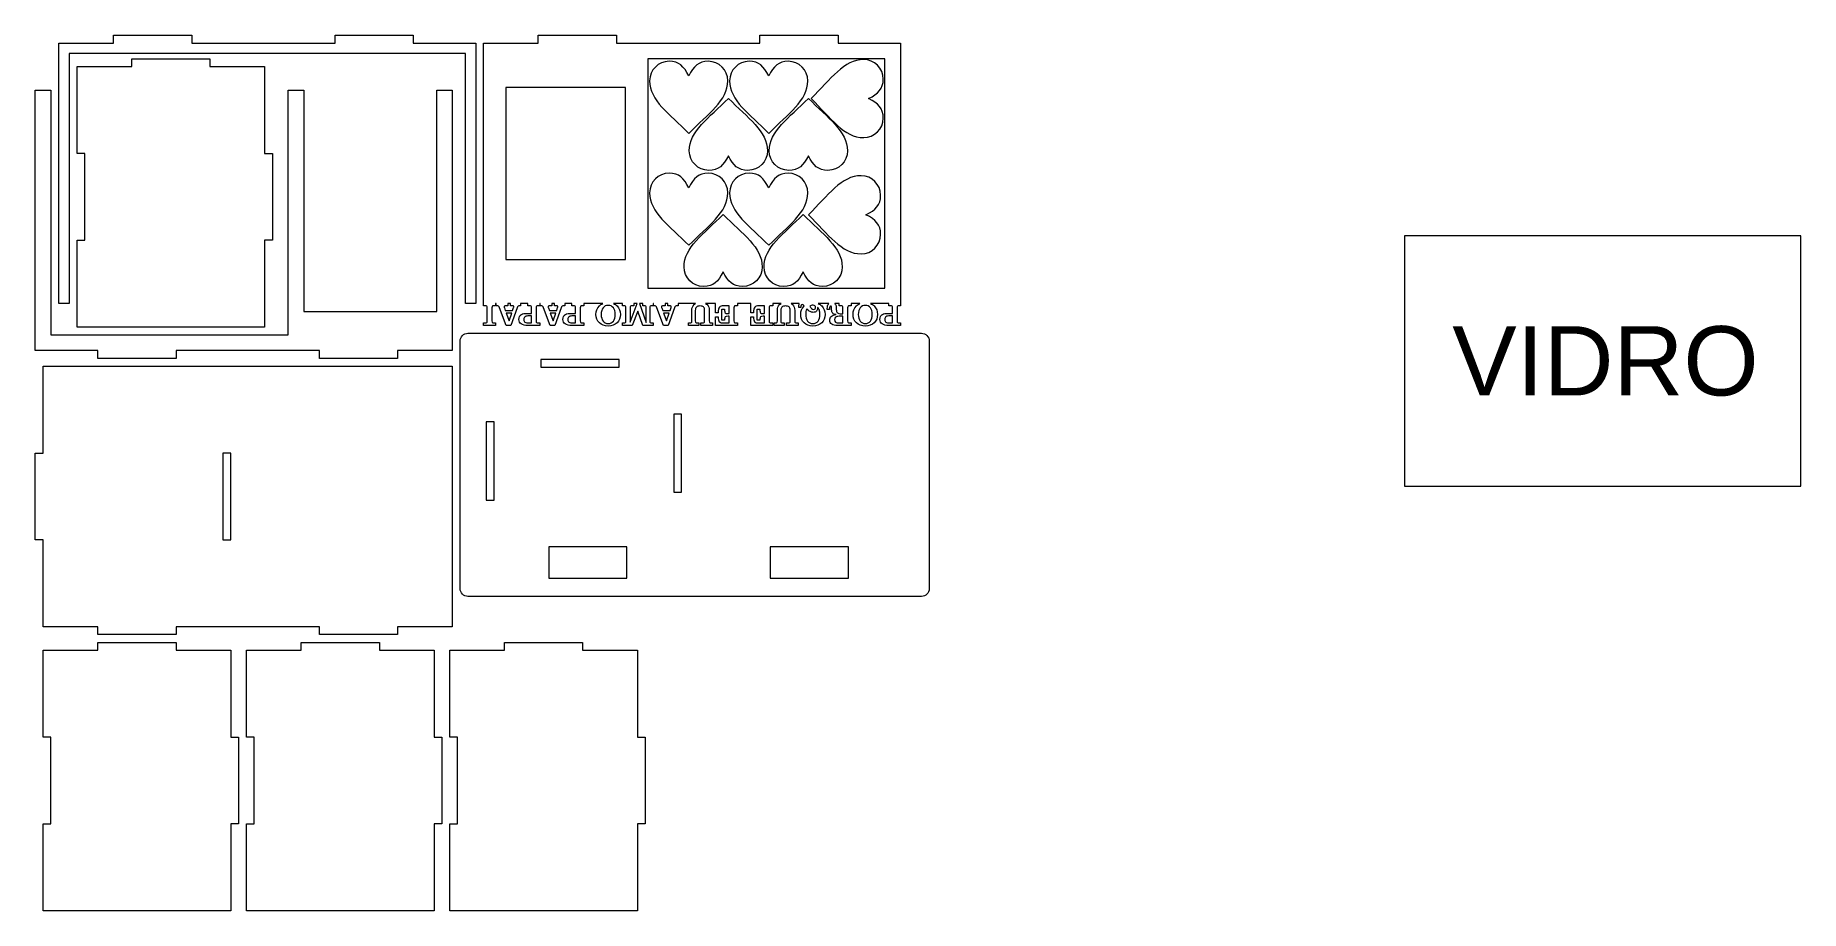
# Model space of a CAD drawing. Header units: millimetres. Extents: x -172 to 506, y -168 to 168.
import ezdxf

# ---------------------------------------------------------------- set-up
doc = ezdxf.new("R2010")
doc.units = ezdxf.units.MM
doc.header["$MEASUREMENT"] = 0
doc.layers.add('Camada 1', color=7, linetype='Continuous')
doc.styles.add('0', font='arial.ttf', dxfattribs={"height": 1})

msp = doc.modelspace()

# ---------------------------------------------------------------- texts
at = {"layer": 'Camada 1', "color": 250, "style": '0'}
msp.add_text('VIDRO', height=26.58226, dxfattribs=at).set_placement((372.143, 29.7748))

# ---------------------------------------------------------------- linework, layer by layer
at = {"layer": 'Camada 1', "color": 140, "lineweight": 20}
msp.add_lwpolyline([(353.8578, -5.0079), (505.8578, -5.0079), (505.8578, 90.9921), (353.8578, 90.9921), (353.8578, -5.0079)], close=True, dxfattribs=at)
at = {"layer": 'Camada 1', "color": 250, "lineweight": 20}
for points, knots in [([(-111.5, 168), (-111.5, 168), (-141.5, 168), (-141.5, 168), (-141.5, 168), (-141.5, 168), (-141.5, 165), (-141.5, 165), (-141.5, 165), (-141.5, 165), (-162.5, 165), (-162.5, 165), (-162.5, 165), (-162.5, 165), (-162.5, 65), (-162.5, 65), (-162.5, 65), (-162.5, 65), (-158.5, 65), (-158.5, 65), (-158.5, 65), (-158.5, 65), (-158.5, 161), (-158.5, 161), (-158.5, 161), (-158.5, 161), (-6.5, 161), (-6.5, 161), (-6.5, 161), (-6.5, 161), (-6.5, 65), (-6.5, 65), (-6.5, 65), (-6.5, 65), (-2.5, 65), (-2.5, 65), (-2.5, 65), (-2.5, 65), (-2.5, 165), (-2.5, 165), (-2.5, 165), (-2.5, 165), (-26.5, 165), (-26.5, 165), (-26.5, 165), (-26.5, 165), (-26.5, 168), (-26.5, 168), (-26.5, 168), (-26.5, 168), (-56.5, 168), (-56.5, 168), (-56.5, 168), (-56.5, 168), (-56.5, 165), (-56.5, 165), (-56.5, 165), (-56.5, 165), (-111.5, 165), (-111.5, 165), (-111.5, 165), (-111.5, 165), (-111.5, 168), (-111.5, 168)], [0, 0, 0, 0, 0.05882353, 0.05882353, 0.05882353, 0.05882353, 0.11764706, 0.11764706, 0.11764706, 0.11764706, 0.17647059, 0.17647059, 0.17647059, 0.17647059, 0.23529412, 0.23529412, 0.23529412, 0.23529412, 0.29411765, 0.29411765, 0.29411765, 0.29411765, 0.35294118, 0.35294118, 0.35294118, 0.35294118, 0.41176471, 0.41176471, 0.41176471, 0.41176471, 0.47058824, 0.47058824, 0.47058824, 0.47058824, 0.52941176, 0.52941176, 0.52941176, 0.52941176, 0.58823529, 0.58823529, 0.58823529, 0.58823529, 0.64705882, 0.64705882, 0.64705882, 0.64705882, 0.70588235, 0.70588235, 0.70588235, 0.70588235, 0.76470588, 0.76470588, 0.76470588, 0.76470588, 0.82352941, 0.82352941, 0.82352941, 0.82352941, 0.88235294, 0.88235294, 0.88235294, 0.88235294, 1, 1, 1, 1]), ([(0.5, 165), (0.5, 165), (0.5, 64.1575), (0.5, 64.1575), (0.5, 64.1575), (0.5, 64.1575), (1.0433, 64.1575), (1.0433, 64.1575), (1.0433, 64.1575), (1.4217, 64.1575), (1.6565, 64.1132), (1.7473, 64.0244), (1.7473, 64.0244), (1.8383, 63.9357), (1.8827, 63.7178), (1.8827, 63.3711), (1.8827, 63.3711), (1.8827, 63.3711), (1.8827, 58.3604), (1.8827, 58.3604), (1.8827, 58.3604), (1.8827, 58.0136), (1.8383, 57.7959), (1.7473, 57.7071), (1.7473, 57.7071), (1.6565, 57.6182), (1.4217, 57.5739), (1.0433, 57.5739), (1.0433, 57.5739), (1.0433, 57.5739), (0.5, 57.5739), (0.5, 57.5739), (0.5, 57.5739), (0.5, 57.5739), (0.5, 56.6098), (0.5, 56.6098), (0.5, 56.6098), (0.5, 56.6098), (5.092, 56.6098), (5.092, 56.6098), (5.092, 56.6098), (5.092, 56.6098), (5.092, 57.5739), (5.092, 57.5739), (5.092, 57.5739), (5.092, 57.5739), (4.5466, 57.5739), (4.5466, 57.5739), (4.5466, 57.5739), (4.1703, 57.5739), (3.9357, 57.6182), (3.8447, 57.7071), (3.8447, 57.7071), (3.7538, 57.7959), (3.7094, 58.0136), (3.7094, 58.3604), (3.7094, 58.3604), (3.7094, 58.3604), (3.7094, 63.3711), (3.7094, 63.3711), (3.7094, 63.3711), (3.7094, 63.7178), (3.7538, 63.9357), (3.8447, 64.0244), (3.8447, 64.0244), (3.9357, 64.1132), (4.1703, 64.1575), (4.5466, 64.1575), (4.5466, 64.1575), (4.5466, 64.1575), (5.092, 64.1575), (5.092, 64.1575), (5.092, 64.1575), (5.092, 64.1575), (5.092, 65), (5.092, 65), (5.092, 65), (5.092, 65), (5.3478, 65), (5.3478, 65), (5.3478, 65), (5.3478, 65), (5.3478, 64.1575), (5.3478, 64.1575), (5.3478, 64.1575), (5.3478, 64.1575), (5.6016, 64.1575), (5.6016, 64.1575), (5.6016, 64.1575), (5.8995, 64.1575), (6.1089, 64.1174), (6.2295, 64.0391), (6.2295, 64.0391), (6.3521, 63.961), (6.4853, 63.7243), (6.6291, 63.3331), (6.6291, 63.3331), (6.6291, 63.3331), (9.1682, 56.6098), (9.1682, 56.6098), (9.1682, 56.6098), (9.1682, 56.6098), (10.9526, 56.6098), (10.9526, 56.6098), (10.9526, 56.6098), (10.9526, 56.6098), (13.3248, 63.3331), (13.3248, 63.3331), (13.3248, 63.3331), (13.4411, 63.6544), (13.5785, 63.8722), (13.7371, 63.9863), (13.7371, 63.9863), (13.8957, 64.1005), (14.1367, 64.1575), (14.4579, 64.1575), (14.4579, 64.1575), (14.4579, 64.1575), (14.7223, 64.1575), (14.7223, 64.1575), (14.7223, 64.1575), (14.7223, 64.1575), (14.7223, 65), (14.7223, 65), (14.7223, 65), (14.7223, 65), (17.4518, 65), (17.4518, 65), (17.4518, 65), (17.4518, 65), (17.4518, 64.1575), (17.4518, 64.1575), (17.4518, 64.1575), (17.4518, 64.1575), (18.048, 64.1575), (18.048, 64.1575), (18.048, 64.1575), (18.4285, 64.1575), (18.6653, 64.1132), (18.7583, 64.0222), (18.7583, 64.0222), (18.8513, 63.9314), (18.8979, 63.7136), (18.8979, 63.3711), (18.8979, 63.3711), (18.8979, 63.3711), (18.8979, 61.278), (18.8979, 61.278), (18.8979, 61.278), (18.8979, 61.278), (17.7182, 61.278), (17.7182, 61.278), (17.7182, 61.278), (16.9802, 61.278), (16.403, 61.2442), (15.9909, 61.1787), (15.9909, 61.1787), (15.5785, 61.1131), (15.2551, 61.0031), (15.0246, 60.8509), (15.0246, 60.8509), (14.7032, 60.6311), (14.4622, 60.3647), (14.3037, 60.0496), (14.3037, 60.0496), (14.1451, 59.7367), (14.0647, 59.369), (14.0647, 58.946), (14.0647, 58.946), (14.0647, 58.1744), (14.3566, 57.5908), (14.94, 57.1996), (14.94, 57.1996), (15.5256, 56.8064), (16.3904, 56.6098), (17.5384, 56.6098), (17.5384, 56.6098), (17.5384, 56.6098), (22.0185, 56.6098), (22.0185, 56.6098), (22.0185, 56.6098), (22.0185, 56.6098), (22.0185, 57.5739), (22.0185, 57.5739), (22.0185, 57.5739), (22.0185, 57.5739), (21.5238, 57.5739), (21.5238, 57.5739), (21.5238, 57.5739), (21.1474, 57.5739), (20.9128, 57.6182), (20.8218, 57.7071), (20.8218, 57.7071), (20.7309, 57.7959), (20.6865, 58.0136), (20.6865, 58.3604), (20.6865, 58.3604), (20.6865, 58.3604), (20.6865, 63.3711), (20.6865, 63.3711), (20.6865, 63.3711), (20.6865, 63.7178), (20.7309, 63.9357), (20.8218, 64.0244), (20.8218, 64.0244), (20.9128, 64.1132), (21.1474, 64.1575), (21.5238, 64.1575), (21.5238, 64.1575), (21.5238, 64.1575), (22.0185, 64.1575), (22.0185, 64.1575), (22.0185, 64.1575), (22.0185, 64.1575), (22.0185, 65), (22.0185, 65), (22.0185, 65), (22.0185, 65), (22.2488, 65), (22.2488, 65), (22.2488, 65), (22.2488, 65), (22.2488, 64.1575), (22.2488, 64.1575), (22.2488, 64.1575), (22.2488, 64.1575), (22.5026, 64.1575), (22.5026, 64.1575), (22.5026, 64.1575), (22.8006, 64.1575), (23.0099, 64.1174), (23.1305, 64.0391), (23.1305, 64.0391), (23.253, 63.961), (23.3863, 63.7243), (23.5301, 63.3331), (23.5301, 63.3331), (23.5301, 63.3331), (26.0691, 56.6098), (26.0691, 56.6098), (26.0691, 56.6098), (26.0691, 56.6098), (27.8536, 56.6098), (27.8536, 56.6098), (27.8536, 56.6098), (27.8536, 56.6098), (30.2258, 63.3331), (30.2258, 63.3331), (30.2258, 63.3331), (30.3421, 63.6544), (30.4794, 63.8722), (30.6382, 63.9863), (30.6382, 63.9863), (30.7967, 64.1005), (31.0377, 64.1575), (31.359, 64.1575), (31.359, 64.1575), (31.359, 64.1575), (31.6232, 64.1575), (31.6232, 64.1575), (31.6232, 64.1575), (31.6232, 64.1575), (31.6232, 65), (31.6232, 65), (31.6232, 65), (31.6232, 65), (34.3528, 65), (34.3528, 65), (34.3528, 65), (34.3528, 65), (34.3528, 64.1575), (34.3528, 64.1575), (34.3528, 64.1575), (34.3528, 64.1575), (34.9489, 64.1575), (34.9489, 64.1575), (34.9489, 64.1575), (35.3295, 64.1575), (35.5662, 64.1132), (35.6593, 64.0222), (35.6593, 64.0222), (35.7523, 63.9314), (35.7989, 63.7136), (35.7989, 63.3711), (35.7989, 63.3711), (35.7989, 63.3711), (35.7989, 61.278), (35.7989, 61.278), (35.7989, 61.278), (35.7989, 61.278), (34.6192, 61.278), (34.6192, 61.278), (34.6192, 61.278), (33.8813, 61.278), (33.304, 61.2442), (32.8918, 61.1787), (32.8918, 61.1787), (32.4795, 61.1131), (32.156, 61.0031), (31.9256, 60.8509), (31.9256, 60.8509), (31.6042, 60.6311), (31.3632, 60.3647), (31.2047, 60.0496), (31.2047, 60.0496), (31.0462, 59.7367), (30.9657, 59.369), (30.9657, 58.946), (30.9657, 58.946), (30.9657, 58.1744), (31.2575, 57.5908), (31.8409, 57.1996), (31.8409, 57.1996), (32.4266, 56.8064), (33.2914, 56.6098), (34.4394, 56.6098), (34.4394, 56.6098), (34.4394, 56.6098), (38.9194, 56.6098), (38.9194, 56.6098), (38.9194, 56.6098), (38.9194, 56.6098), (38.9194, 57.5739), (38.9194, 57.5739), (38.9194, 57.5739), (38.9194, 57.5739), (38.4248, 57.5739), (38.4248, 57.5739), (38.4248, 57.5739), (38.0483, 57.5739), (37.8137, 57.6182), (37.7229, 57.7071), (37.7229, 57.7071), (37.6319, 57.7959), (37.5875, 58.0136), (37.5875, 58.3604), (37.5875, 58.3604), (37.5875, 58.3604), (37.5875, 63.3711), (37.5875, 63.3711), (37.5875, 63.3711), (37.5875, 63.7178), (37.6319, 63.9357), (37.7229, 64.0244), (37.7229, 64.0244), (37.8137, 64.1132), (38.0483, 64.1575), (38.4248, 64.1575), (38.4248, 64.1575), (38.4248, 64.1575), (38.9194, 64.1575), (38.9194, 64.1575), (38.9194, 64.1575), (38.9194, 64.1575), (38.9194, 65), (38.9194, 65), (38.9194, 65), (38.9194, 65), (46.2689, 65), (46.2689, 65), (46.2689, 65), (45.7603, 64.795), (45.3091, 64.503), (44.9154, 64.1238), (44.9154, 64.1238), (44.055, 63.2971), (43.6257, 62.2104), (43.6257, 60.8595), (43.6257, 60.8595), (43.6257, 59.5126), (44.055, 58.428), (44.9112, 57.6036), (44.9112, 57.6036), (45.7695, 56.781), (46.9006, 56.3688), (48.3087, 56.3688), (48.3087, 56.3688), (49.7146, 56.3688), (50.8479, 56.781), (51.7083, 57.6036), (51.7083, 57.6036), (52.5688, 58.428), (53.0001, 59.5126), (53.0001, 60.8595), (53.0001, 60.8595), (53.0001, 62.2062), (52.5688, 63.2928), (51.7083, 64.1216), (51.7083, 64.1216), (51.3128, 64.5016), (50.8594, 64.7944), (50.3487, 65), (50.3487, 65), (50.3487, 65), (53.7633, 65), (53.7633, 65), (53.7633, 65), (53.7633, 65), (53.7633, 64.1575), (53.7633, 64.1575), (53.7633, 64.1575), (53.7633, 64.1575), (54.2477, 64.1575), (54.2477, 64.1575), (54.2477, 64.1575), (54.6261, 64.1575), (54.8627, 64.1132), (54.9559, 64.0222), (54.9559, 64.0222), (55.0489, 63.9314), (55.0953, 63.7136), (55.0953, 63.3711), (55.0953, 63.3711), (55.0953, 63.3711), (55.0953, 58.3604), (55.0953, 58.3604), (55.0953, 58.3604), (55.0953, 58.0179), (55.0489, 57.8002), (54.9559, 57.7092), (54.9559, 57.7092), (54.8627, 57.6182), (54.6261, 57.5739), (54.2477, 57.5739), (54.2477, 57.5739), (54.2477, 57.5739), (53.7633, 57.5739), (53.7633, 57.5739), (53.7633, 57.5739), (53.7633, 57.5739), (53.7633, 56.6098), (53.7633, 56.6098), (53.7633, 56.6098), (53.7633, 56.6098), (57.5563, 56.6098), (57.5563, 56.6098), (57.5563, 56.6098), (57.5563, 56.6098), (59.6685, 62.1322), (59.6685, 62.1322), (59.6685, 62.1322), (59.6685, 62.1322), (61.5649, 56.6098), (61.5649, 56.6098), (61.5649, 56.6098), (61.5649, 56.6098), (65.5227, 56.6098), (65.5227, 56.6098), (65.5227, 56.6098), (65.5227, 56.6098), (65.5227, 57.5739), (65.5227, 57.5739), (65.5227, 57.5739), (65.5227, 57.5739), (65.064, 57.5739), (65.064, 57.5739), (65.064, 57.5739), (64.6897, 57.5739), (64.4551, 57.6182), (64.3641, 57.7071), (64.3641, 57.7071), (64.2733, 57.7959), (64.2289, 58.0136), (64.2289, 58.3604), (64.2289, 58.3604), (64.2289, 58.3604), (64.2289, 63.3711), (64.2289, 63.3711), (64.2289, 63.3711), (64.2289, 63.7178), (64.2733, 63.9357), (64.3641, 64.0244), (64.3641, 64.0244), (64.4551, 64.1132), (64.6897, 64.1575), (65.064, 64.1575), (65.064, 64.1575), (65.064, 64.1575), (65.5227, 64.1575), (65.5227, 64.1575), (65.5227, 64.1575), (65.5227, 64.1575), (65.5227, 65), (65.5227, 65), (65.5227, 65), (65.5227, 65), (65.753, 65), (65.753, 65), (65.753, 65), (65.753, 65), (65.753, 64.1575), (65.753, 64.1575), (65.753, 64.1575), (65.753, 64.1575), (66.0069, 64.1575), (66.0069, 64.1575), (66.0069, 64.1575), (66.3049, 64.1575), (66.5142, 64.1174), (66.6347, 64.0391), (66.6347, 64.0391), (66.7574, 63.961), (66.8905, 63.7243), (67.0344, 63.3331), (67.0344, 63.3331), (67.0344, 63.3331), (69.5735, 56.6098), (69.5735, 56.6098), (69.5735, 56.6098), (69.5735, 56.6098), (71.3579, 56.6098), (71.3579, 56.6098), (71.3579, 56.6098), (71.3579, 56.6098), (73.7301, 63.3331), (73.7301, 63.3331), (73.7301, 63.3331), (73.8464, 63.6544), (73.9838, 63.8722), (74.1424, 63.9863), (74.1424, 63.9863), (74.3009, 64.1005), (74.5421, 64.1575), (74.8632, 64.1575), (74.8632, 64.1575), (74.8632, 64.1575), (75.1275, 64.1575), (75.1275, 64.1575), (75.1275, 64.1575), (75.1275, 64.1575), (75.1275, 65), (75.1275, 65), (75.1275, 65), (75.1275, 65), (81.8422, 65), (81.8422, 65), (81.8422, 65), (81.6281, 64.8959), (81.4365, 64.7701), (81.2673, 64.6228), (81.2673, 64.6228), (80.6943, 64.1216), (80.4069, 63.3923), (80.4069, 62.4346), (80.4069, 62.4346), (80.4069, 62.4346), (80.4069, 58.3604), (80.4069, 58.3604), (80.4069, 58.3604), (80.4069, 58.0136), (80.3625, 57.7959), (80.2715, 57.7071), (80.2715, 57.7071), (80.1806, 57.6182), (79.948, 57.5739), (79.5717, 57.5739), (79.5717, 57.5739), (79.5717, 57.5739), (79.1762, 57.5739), (79.1762, 57.5739), (79.1762, 57.5739), (79.1762, 57.5739), (79.1762, 56.6098), (79.1762, 56.6098), (79.1762, 56.6098), (79.1762, 56.6098), (83.0707, 56.6098), (83.0707, 56.6098), (83.0707, 56.6098), (83.0707, 56.6098), (83.0707, 57.5739), (83.0707, 57.5739), (83.0707, 57.5739), (83.0707, 57.5739), (82.576, 57.5739), (82.576, 57.5739), (82.576, 57.5739), (82.1997, 57.5739), (81.965, 57.6182), (81.8741, 57.7071), (81.8741, 57.7071), (81.7831, 57.7959), (81.7387, 58.0136), (81.7387, 58.3604), (81.7387, 58.3604), (81.7387, 58.3604), (81.7387, 62.4346), (81.7387, 62.4346), (81.7387, 62.4346), (81.7387, 62.9926), (81.8889, 63.4134), (82.1912, 63.6946), (82.1912, 63.6946), (82.4915, 63.9779), (82.9375, 64.1195), (83.5274, 64.1195), (83.5274, 64.1195), (84.1511, 64.1195), (84.6035, 63.9884), (84.8825, 63.7243), (84.8825, 63.7243), (85.1638, 63.4599), (85.3034, 63.0286), (85.3034, 62.4346), (85.3034, 62.4346), (85.3034, 62.4346), (85.3034, 58.3604), (85.3034, 58.3604), (85.3034, 58.3604), (85.3034, 58.0179), (85.2568, 57.8002), (85.1638, 57.7092), (85.1638, 57.7092), (85.0707, 57.6182), (84.8341, 57.5739), (84.4513, 57.5739), (84.4513, 57.5739), (84.4513, 57.5739), (83.908, 57.5739), (83.908, 57.5739), (83.908, 57.5739), (83.908, 57.5739), (83.908, 56.6098), (83.908, 56.6098), (83.908, 56.6098), (83.908, 56.6098), (88.3352, 56.6098), (88.3352, 56.6098), (88.3352, 56.6098), (88.3352, 56.6098), (88.3352, 57.5739), (88.3352, 57.5739), (88.3352, 57.5739), (88.3352, 57.5739), (87.9272, 57.5739), (87.9272, 57.5739), (87.9272, 57.5739), (87.5509, 57.5739), (87.3183, 57.6182), (87.2273, 57.7071), (87.2273, 57.7071), (87.1365, 57.7959), (87.092, 58.0136), (87.092, 58.3604), (87.092, 58.3604), (87.092, 58.3604), (87.092, 62.4346), (87.092, 62.4346), (87.092, 62.4346), (87.092, 63.3964), (86.8109, 64.128), (86.2463, 64.6269), (86.2463, 64.6269), (86.0815, 64.7726), (85.8945, 64.897), (85.6854, 65), (85.6854, 65), (85.6854, 65), (89.5127, 65), (89.5127, 65), (89.5127, 65), (89.5127, 65), (89.5127, 61.5191), (89.5127, 61.5191), (89.5127, 61.5191), (89.5127, 61.5191), (90.4768, 61.5191), (90.4768, 61.5191), (90.4768, 61.5191), (90.5507, 62.5888), (90.7263, 63.295), (91.0033, 63.6396), (91.0033, 63.6396), (91.2801, 63.9842), (91.7918, 64.1575), (92.536, 64.1575), (92.536, 64.1575), (92.536, 64.1575), (94.7645, 64.1575), (94.7645, 64.1575), (94.7645, 64.1575), (94.7645, 64.1575), (94.7645, 61.1639), (94.7645, 61.1639), (94.7645, 61.1639), (94.7645, 61.1639), (94.2698, 61.1639), (94.2698, 61.1639), (94.2698, 61.1639), (93.7411, 61.1639), (93.3945, 61.2695), (93.2295, 61.4831), (93.2295, 61.4831), (93.0625, 61.6946), (92.9631, 62.1661), (92.9251, 62.8954), (92.9251, 62.8954), (92.9251, 62.8954), (91.9609, 62.9018), (91.9609, 62.9018), (91.9609, 62.9018), (91.9609, 62.9018), (91.9609, 58.6332), (91.9609, 58.6332), (91.9609, 58.6332), (91.9609, 58.6332), (92.9251, 58.6395), (92.9251, 58.6395), (92.9251, 58.6395), (92.9653, 59.3034), (93.0688, 59.7261), (93.2337, 59.9101), (93.2337, 59.9101), (93.4008, 60.0941), (93.7496, 60.1871), (94.2824, 60.1871), (94.2824, 60.1871), (94.2824, 60.1871), (94.7645, 60.1871), (94.7645, 60.1871), (94.7645, 60.1871), (94.7645, 60.1871), (94.7645, 57.5739), (94.7645, 57.5739), (94.7645, 57.5739), (94.7645, 57.5739), (92.7221, 57.5739), (92.7221, 57.5739), (92.7221, 57.5739), (91.832, 57.5739), (91.2421, 57.7347), (90.9504, 58.0581), (90.9504, 58.0581), (90.6608, 58.3816), (90.5021, 59.0285), (90.4768, 59.9968), (90.4768, 59.9968), (90.4768, 59.9968), (89.5127, 59.9968), (89.5127, 59.9968), (89.5127, 59.9968), (89.5127, 59.9968), (89.5127, 56.6098), (89.5127, 56.6098), (89.5127, 56.6098), (89.5127, 56.6098), (97.885, 56.6098), (97.885, 56.6098), (97.885, 56.6098), (97.885, 56.6098), (97.885, 57.5739), (97.885, 57.5739), (97.885, 57.5739), (97.885, 57.5739), (97.3904, 57.5739), (97.3904, 57.5739), (97.3904, 57.5739), (97.0139, 57.5739), (96.7793, 57.6182), (96.6885, 57.7071), (96.6885, 57.7071), (96.5975, 57.7939), (96.5531, 58.0116), (96.5531, 58.3562), (96.5531, 58.3562), (96.5531, 58.3562), (96.5531, 63.3669), (96.5531, 63.3669), (96.5531, 63.3669), (96.5531, 63.7157), (96.5975, 63.9357), (96.6885, 64.0244), (96.6885, 64.0244), (96.7793, 64.1132), (97.0139, 64.1575), (97.3904, 64.1575), (97.3904, 64.1575), (97.3904, 64.1575), (97.885, 64.1575), (97.885, 64.1575), (97.885, 64.1575), (97.885, 64.1575), (97.885, 65), (97.885, 65), (97.885, 65), (97.885, 65), (103.0457, 65), (103.0457, 65), (103.0457, 65), (103.0457, 65), (103.0457, 61.5191), (103.0457, 61.5191), (103.0457, 61.5191), (103.0457, 61.5191), (104.0098, 61.5191), (104.0098, 61.5191), (104.0098, 61.5191), (104.0839, 62.5888), (104.2593, 63.295), (104.5363, 63.6396), (104.5363, 63.6396), (104.8131, 63.9842), (105.3248, 64.1575), (106.069, 64.1575), (106.069, 64.1575), (106.069, 64.1575), (108.2976, 64.1575), (108.2976, 64.1575), (108.2976, 64.1575), (108.2976, 64.1575), (108.2976, 61.1639), (108.2976, 61.1639), (108.2976, 61.1639), (108.2976, 61.1639), (107.8029, 61.1639), (107.8029, 61.1639), (107.8029, 61.1639), (107.2743, 61.1639), (106.9275, 61.2695), (106.7626, 61.4831), (106.7626, 61.4831), (106.5955, 61.6946), (106.4962, 62.1661), (106.4582, 62.8954), (106.4582, 62.8954), (106.4582, 62.8954), (105.4941, 62.9018), (105.4941, 62.9018), (105.4941, 62.9018), (105.4941, 62.9018), (105.4941, 58.6332), (105.4941, 58.6332), (105.4941, 58.6332), (105.4941, 58.6332), (106.4582, 58.6395), (106.4582, 58.6395), (106.4582, 58.6395), (106.4983, 59.3034), (106.6018, 59.7261), (106.7667, 59.9101), (106.7667, 59.9101), (106.9338, 60.0941), (107.2826, 60.1871), (107.8154, 60.1871), (107.8154, 60.1871), (107.8154, 60.1871), (108.2976, 60.1871), (108.2976, 60.1871), (108.2976, 60.1871), (108.2976, 60.1871), (108.2976, 57.5739), (108.2976, 57.5739), (108.2976, 57.5739), (108.2976, 57.5739), (106.2551, 57.5739), (106.2551, 57.5739), (106.2551, 57.5739), (105.365, 57.5739), (104.7751, 57.7347), (104.4834, 58.0581), (104.4834, 58.0581), (104.1938, 58.3816), (104.0352, 59.0285), (104.0098, 59.9968), (104.0098, 59.9968), (104.0098, 59.9968), (103.0457, 59.9968), (103.0457, 59.9968), (103.0457, 59.9968), (103.0457, 59.9968), (103.0457, 56.6098), (103.0457, 56.6098), (103.0457, 56.6098), (103.0457, 56.6098), (111.4182, 56.6098), (111.4182, 56.6098), (111.4182, 56.6098), (111.4182, 56.6098), (111.4182, 57.5739), (111.4182, 57.5739), (111.4182, 57.5739), (111.4182, 57.5739), (110.9234, 57.5739), (110.9234, 57.5739), (110.9234, 57.5739), (110.5471, 57.5739), (110.3125, 57.6182), (110.2215, 57.7071), (110.2215, 57.7071), (110.1305, 57.7939), (110.0862, 58.0116), (110.0862, 58.3562), (110.0862, 58.3562), (110.0862, 58.3562), (110.0862, 63.3669), (110.0862, 63.3669), (110.0862, 63.3669), (110.0862, 63.7157), (110.1305, 63.9357), (110.2215, 64.0244), (110.2215, 64.0244), (110.3125, 64.1132), (110.5471, 64.1575), (110.9234, 64.1575), (110.9234, 64.1575), (110.9234, 64.1575), (111.4182, 64.1575), (111.4182, 64.1575), (111.4182, 64.1575), (111.4182, 64.1575), (111.4182, 65), (111.4182, 65), (111.4182, 65), (111.4182, 65), (114.6442, 65), (114.6442, 65), (114.6442, 65), (114.4302, 64.8959), (114.2384, 64.7701), (114.0693, 64.6228), (114.0693, 64.6228), (113.4963, 64.1216), (113.2089, 63.3923), (113.2089, 62.4346), (113.2089, 62.4346), (113.2089, 62.4346), (113.2089, 58.3604), (113.2089, 58.3604), (113.2089, 58.3604), (113.2089, 58.0136), (113.1645, 57.7959), (113.0736, 57.7071), (113.0736, 57.7071), (112.9826, 57.6182), (112.7501, 57.5739), (112.3737, 57.5739), (112.3737, 57.5739), (112.3737, 57.5739), (111.9783, 57.5739), (111.9783, 57.5739), (111.9783, 57.5739), (111.9783, 57.5739), (111.9783, 56.6098), (111.9783, 56.6098), (111.9783, 56.6098), (111.9783, 56.6098), (115.8728, 56.6098), (115.8728, 56.6098), (115.8728, 56.6098), (115.8728, 56.6098), (115.8728, 57.5739), (115.8728, 57.5739), (115.8728, 57.5739), (115.8728, 57.5739), (115.3781, 57.5739), (115.3781, 57.5739), (115.3781, 57.5739), (115.0017, 57.5739), (114.7671, 57.6182), (114.6761, 57.7071), (114.6761, 57.7071), (114.5851, 57.7959), (114.5408, 58.0136), (114.5408, 58.3604), (114.5408, 58.3604), (114.5408, 58.3604), (114.5408, 62.4346), (114.5408, 62.4346), (114.5408, 62.4346), (114.5408, 62.9926), (114.691, 63.4134), (114.9933, 63.6946), (114.9933, 63.6946), (115.2935, 63.9779), (115.7395, 64.1195), (116.3295, 64.1195), (116.3295, 64.1195), (116.9531, 64.1195), (117.4056, 63.9884), (117.6846, 63.7243), (117.6846, 63.7243), (117.9658, 63.4599), (118.1055, 63.0286), (118.1055, 62.4346), (118.1055, 62.4346), (118.1055, 62.4346), (118.1055, 58.3604), (118.1055, 58.3604), (118.1055, 58.3604), (118.1055, 58.0179), (118.0589, 57.8002), (117.9658, 57.7092), (117.9658, 57.7092), (117.8728, 57.6182), (117.6361, 57.5739), (117.2534, 57.5739), (117.2534, 57.5739), (117.2534, 57.5739), (116.7099, 57.5739), (116.7099, 57.5739), (116.7099, 57.5739), (116.7099, 57.5739), (116.7099, 56.6098), (116.7099, 56.6098), (116.7099, 56.6098), (116.7099, 56.6098), (121.1373, 56.6098), (121.1373, 56.6098), (121.1373, 56.6098), (121.1373, 56.6098), (121.1373, 57.5739), (121.1373, 57.5739), (121.1373, 57.5739), (121.1373, 57.5739), (120.7293, 57.5739), (120.7293, 57.5739), (120.7293, 57.5739), (120.3529, 57.5739), (120.1203, 57.6182), (120.0294, 57.7071), (120.0294, 57.7071), (119.9384, 57.7959), (119.8941, 58.0136), (119.8941, 58.3604), (119.8941, 58.3604), (119.8941, 58.3604), (119.8941, 62.4346), (119.8941, 62.4346), (119.8941, 62.4346), (119.8941, 63.3964), (119.6129, 64.128), (119.0483, 64.6269), (119.0483, 64.6269), (118.8835, 64.7726), (118.6966, 64.897), (118.4874, 65), (118.4874, 65), (118.4874, 65), (121.6246, 65), (121.6246, 65), (121.6246, 65), (121.477, 64.6424), (121.4037, 64.1908), (121.4037, 63.6459), (121.4037, 63.6459), (121.4037, 63.6459), (121.4037, 63.4599), (121.4037, 63.4599), (121.4037, 63.4599), (121.4037, 63.4599), (122.2282, 63.4599), (122.2282, 63.4599), (122.2282, 63.4599), (122.2494, 63.906), (122.3001, 64.2104), (122.3805, 64.3733), (122.3805, 64.3733), (122.4608, 64.5339), (122.5919, 64.6142), (122.7736, 64.6142), (122.7736, 64.6142), (122.8963, 64.6142), (123.0232, 64.5719), (123.1479, 64.4875), (123.1479, 64.4875), (123.2747, 64.4028), (123.4038, 64.276), (123.5347, 64.1069), (123.5347, 64.1069), (123.0929, 63.7094), (122.7568, 63.2338), (122.5241, 62.6755), (122.5241, 62.6755), (122.2937, 62.1174), (122.1775, 61.5085), (122.1775, 60.8488), (122.1775, 60.8488), (122.1775, 59.5106), (122.6088, 58.428), (123.4693, 57.6056), (123.4693, 57.6056), (124.3297, 56.781), (125.4609, 56.3688), (126.8605, 56.3688), (126.8605, 56.3688), (128.2664, 56.3688), (129.3997, 56.781), (130.2601, 57.6036), (130.2601, 57.6036), (131.1206, 58.428), (131.5519, 59.5126), (131.5519, 60.8595), (131.5519, 60.8595), (131.5519, 62.2062), (131.1226, 63.2928), (130.2622, 64.1216), (130.2622, 64.1216), (129.8677, 64.5016), (129.4159, 64.7944), (128.9067, 65), (128.9067, 65), (128.9067, 65), (132.955, 65), (132.955, 65), (132.955, 65), (132.8992, 64.9504), (132.8481, 64.8958), (132.8015, 64.8363), (132.8015, 64.8363), (132.5182, 64.4768), (132.3766, 63.908), (132.3766, 63.1279), (132.3766, 63.1279), (132.3766, 63.1279), (132.3786, 62.8701), (132.3786, 62.8701), (132.3786, 62.8701), (132.3808, 62.8108), (132.3871, 62.7536), (132.3957, 62.701), (132.3957, 62.701), (132.3957, 62.701), (133.201, 62.701), (133.201, 62.701), (133.201, 62.701), (133.201, 62.701), (133.201, 62.7368), (133.201, 62.7368), (133.201, 62.7368), (133.2179, 63.6671), (133.3491, 64.1323), (133.5944, 64.1323), (133.5944, 64.1323), (133.7169, 64.1323), (133.8057, 64.0858), (133.8586, 63.9948), (133.8586, 63.9948), (133.9136, 63.9039), (133.9495, 63.7115), (133.9707, 63.4134), (133.9707, 63.4134), (133.9707, 63.4134), (134.0256, 62.6501), (134.0256, 62.6501), (134.0256, 62.6501), (134.068, 62.0222), (134.2096, 61.5824), (134.4506, 61.3266), (134.4506, 61.3266), (134.6938, 61.073), (135.1187, 60.9016), (135.7275, 60.8108), (135.7275, 60.8108), (134.9242, 60.7156), (134.3174, 60.4852), (133.9072, 60.1195), (133.9072, 60.1195), (133.495, 59.7538), (133.2899, 59.2653), (133.2899, 58.6543), (133.2899, 58.6543), (133.2899, 57.9607), (133.5478, 57.447), (134.0637, 57.1109), (134.0637, 57.1109), (134.5817, 56.7768), (135.3723, 56.6098), (136.4379, 56.6098), (136.4379, 56.6098), (136.4379, 56.6098), (141.5227, 56.6098), (141.5227, 56.6098), (141.5227, 56.6098), (141.5227, 56.6098), (141.5227, 57.5739), (141.5227, 57.5739), (141.5227, 57.5739), (141.5227, 57.5739), (141.028, 57.5739), (141.028, 57.5739), (141.028, 57.5739), (140.6517, 57.5739), (140.417, 57.6182), (140.3261, 57.7071), (140.3261, 57.7071), (140.2351, 57.7959), (140.1907, 58.0136), (140.1907, 58.3604), (140.1907, 58.3604), (140.1907, 58.3604), (140.1907, 63.369), (140.1907, 63.369), (140.1907, 63.369), (140.1907, 63.7178), (140.2351, 63.9357), (140.3261, 64.0244), (140.3261, 64.0244), (140.417, 64.1132), (140.6517, 64.1575), (141.028, 64.1575), (141.028, 64.1575), (141.028, 64.1575), (141.5227, 64.1575), (141.5227, 64.1575), (141.5227, 64.1575), (141.5227, 64.1575), (141.5227, 65), (141.5227, 65), (141.5227, 65), (141.5227, 65), (144.9144, 65), (144.9144, 65), (144.9144, 65), (144.4058, 64.795), (143.9546, 64.503), (143.5608, 64.1238), (143.5608, 64.1238), (142.7003, 63.2971), (142.2711, 62.2104), (142.2711, 60.8595), (142.2711, 60.8595), (142.2711, 59.5126), (142.7003, 58.428), (143.5566, 57.6036), (143.5566, 57.6036), (144.415, 56.781), (145.5459, 56.3688), (146.9541, 56.3688), (146.9541, 56.3688), (148.36, 56.3688), (149.4934, 56.781), (150.3537, 57.6036), (150.3537, 57.6036), (151.2142, 58.428), (151.6456, 59.5126), (151.6456, 60.8595), (151.6456, 60.8595), (151.6456, 62.2062), (151.2142, 63.2928), (150.3537, 64.1216), (150.3537, 64.1216), (149.9582, 64.5016), (149.5049, 64.7944), (148.9941, 65), (148.9941, 65), (148.9941, 65), (155.9333, 65), (155.9333, 65), (155.9333, 65), (155.9333, 65), (155.9333, 64.1575), (155.9333, 64.1575), (155.9333, 64.1575), (155.9333, 64.1575), (156.5295, 64.1575), (156.5295, 64.1575), (156.5295, 64.1575), (156.9101, 64.1575), (157.1467, 64.1132), (157.2398, 64.0222), (157.2398, 64.0222), (157.3328, 63.9314), (157.3794, 63.7136), (157.3794, 63.3711), (157.3794, 63.3711), (157.3794, 63.3711), (157.3794, 61.278), (157.3794, 61.278), (157.3794, 61.278), (157.3794, 61.278), (156.1997, 61.278), (156.1997, 61.278), (156.1997, 61.278), (155.4618, 61.278), (154.8845, 61.2442), (154.4723, 61.1787), (154.4723, 61.1787), (154.06, 61.1131), (153.7366, 61.0031), (153.5061, 60.8509), (153.5061, 60.8509), (153.1847, 60.6311), (152.9437, 60.3647), (152.7851, 60.0496), (152.7851, 60.0496), (152.6266, 59.7367), (152.5462, 59.369), (152.5462, 58.946), (152.5462, 58.946), (152.5462, 58.1744), (152.8381, 57.5908), (153.4215, 57.1996), (153.4215, 57.1996), (154.0071, 56.8064), (154.8719, 56.6098), (156.0199, 56.6098), (156.0199, 56.6098), (156.0199, 56.6098), (160.5, 56.6098), (160.5, 56.6098), (160.5, 56.6098), (160.5, 56.6098), (160.5, 57.5739), (160.5, 57.5739), (160.5, 57.5739), (160.5, 57.5739), (160.0053, 57.5739), (160.0053, 57.5739), (160.0053, 57.5739), (159.6289, 57.5739), (159.3943, 57.6182), (159.3033, 57.7071), (159.3033, 57.7071), (159.2123, 57.7959), (159.168, 58.0136), (159.168, 58.3604), (159.168, 58.3604), (159.168, 58.3604), (159.168, 63.3711), (159.168, 63.3711), (159.168, 63.3711), (159.168, 63.7178), (159.2123, 63.9357), (159.3033, 64.0244), (159.3033, 64.0244), (159.3943, 64.1132), (159.6289, 64.1575), (160.0053, 64.1575), (160.0053, 64.1575), (160.0053, 64.1575), (160.5, 64.1575), (160.5, 64.1575), (160.5, 64.1575), (160.5, 64.1575), (160.5, 165), (160.5, 165), (160.5, 165), (160.5, 165), (136.5, 165), (136.5, 165), (136.5, 165), (136.5, 165), (136.5, 168), (136.5, 168), (136.5, 168), (136.5, 168), (106.5, 168), (106.5, 168), (106.5, 168), (106.5, 168), (106.5, 165), (106.5, 165), (106.5, 165), (106.5, 165), (51.5, 165), (51.5, 165), (51.5, 165), (51.5, 165), (51.5, 168), (51.5, 168), (51.5, 168), (51.5, 168), (21.5, 168), (21.5, 168), (21.5, 168), (21.5, 168), (21.5, 165), (21.5, 165), (21.5, 165), (21.5, 165), (0.5, 165), (0.5, 165)], [0, 0, 0, 0, 0.00290698, 0.00290698, 0.00290698, 0.00290698, 0.00581395, 0.00581395, 0.00581395, 0.00581395, 0.00872093, 0.00872093, 0.00872093, 0.00872093, 0.01162791, 0.01162791, 0.01162791, 0.01162791, 0.01453488, 0.01453488, 0.01453488, 0.01453488, 0.01744186, 0.01744186, 0.01744186, 0.01744186, 0.02034884, 0.02034884, 0.02034884, 0.02034884, 0.02325581, 0.02325581, 0.02325581, 0.02325581, 0.02616279, 0.02616279, 0.02616279, 0.02616279, 0.02906977, 0.02906977, 0.02906977, 0.02906977, 0.03197674, 0.03197674, 0.03197674, 0.03197674, 0.03488372, 0.03488372, 0.03488372, 0.03488372, 0.0377907, 0.0377907, 0.0377907, 0.0377907, 0.04069767, 0.04069767, 0.04069767, 0.04069767, 0.04360465, 0.04360465, 0.04360465, 0.04360465, 0.04651163, 0.04651163, 0.04651163, 0.04651163, 0.0494186, 0.0494186, 0.0494186, 0.0494186, 0.05232558, 0.05232558, 0.05232558, 0.05232558, 0.05523256, 0.05523256, 0.05523256, 0.05523256, 0.05813953, 0.05813953, 0.05813953, 0.05813953, 0.06104651, 0.06104651, 0.06104651, 0.06104651, 0.06395349, 0.06395349, 0.06395349, 0.06395349, 0.06686047, 0.06686047, 0.06686047, 0.06686047, 0.06976744, 0.06976744, 0.06976744, 0.06976744, 0.07267442, 0.07267442, 0.07267442, 0.07267442, 0.0755814, 0.0755814, 0.0755814, 0.0755814, 0.07848837, 0.07848837, 0.07848837, 0.07848837, 0.08139535, 0.08139535, 0.08139535, 0.08139535, 0.08430233, 0.08430233, 0.08430233, 0.08430233, 0.0872093, 0.0872093, 0.0872093, 0.0872093, 0.09011628, 0.09011628, 0.09011628, 0.09011628, 0.09302326, 0.09302326, 0.09302326, 0.09302326, 0.09593023, 0.09593023, 0.09593023, 0.09593023, 0.09883721, 0.09883721, 0.09883721, 0.09883721, 0.10174419, 0.10174419, 0.10174419, 0.10174419, 0.10465116, 0.10465116, 0.10465116, 0.10465116, 0.10755814, 0.10755814, 0.10755814, 0.10755814, 0.11046512, 0.11046512, 0.11046512, 0.11046512, 0.11337209, 0.11337209, 0.11337209, 0.11337209, 0.11627907, 0.11627907, 0.11627907, 0.11627907, 0.11918605, 0.11918605, 0.11918605, 0.11918605, 0.12209302, 0.12209302, 0.12209302, 0.12209302, 0.125, 0.125, 0.125, 0.125, 0.12790698, 0.12790698, 0.12790698, 0.12790698, 0.13081395, 0.13081395, 0.13081395, 0.13081395, 0.13372093, 0.13372093, 0.13372093, 0.13372093, 0.13662791, 0.13662791, 0.13662791, 0.13662791, 0.13953488, 0.13953488, 0.13953488, 0.13953488, 0.14244186, 0.14244186, 0.14244186, 0.14244186, 0.14534884, 0.14534884, 0.14534884, 0.14534884, 0.14825581, 0.14825581, 0.14825581, 0.14825581, 0.15116279, 0.15116279, 0.15116279, 0.15116279, 0.15406977, 0.15406977, 0.15406977, 0.15406977, 0.15697674, 0.15697674, 0.15697674, 0.15697674, 0.15988372, 0.15988372, 0.15988372, 0.15988372, 0.1627907, 0.1627907, 0.1627907, 0.1627907, 0.16569767, 0.16569767, 0.16569767, 0.16569767, 0.16860465, 0.16860465, 0.16860465, 0.16860465, 0.17151163, 0.17151163, 0.17151163, 0.17151163, 0.1744186, 0.1744186, 0.1744186, 0.1744186, 0.17732558, 0.17732558, 0.17732558, 0.17732558, 0.18023256, 0.18023256, 0.18023256, 0.18023256, 0.18313953, 0.18313953, 0.18313953, 0.18313953, 0.18604651, 0.18604651, 0.18604651, 0.18604651, 0.18895349, 0.18895349, 0.18895349, 0.18895349, 0.19186047, 0.19186047, 0.19186047, 0.19186047, 0.19476744, 0.19476744, 0.19476744, 0.19476744, 0.19767442, 0.19767442, 0.19767442, 0.19767442, 0.2005814, 0.2005814, 0.2005814, 0.2005814, 0.20348837, 0.20348837, 0.20348837, 0.20348837, 0.20639535, 0.20639535, 0.20639535, 0.20639535, 0.20930233, 0.20930233, 0.20930233, 0.20930233, 0.2122093, 0.2122093, 0.2122093, 0.2122093, 0.21511628, 0.21511628, 0.21511628, 0.21511628, 0.21802326, 0.21802326, 0.21802326, 0.21802326, 0.22093023, 0.22093023, 0.22093023, 0.22093023, 0.22383721, 0.22383721, 0.22383721, 0.22383721, 0.22674419, 0.22674419, 0.22674419, 0.22674419, 0.22965116, 0.22965116, 0.22965116, 0.22965116, 0.23255814, 0.23255814, 0.23255814, 0.23255814, 0.23546512, 0.23546512, 0.23546512, 0.23546512, 0.23837209, 0.23837209, 0.23837209, 0.23837209, 0.24127907, 0.24127907, 0.24127907, 0.24127907, 0.24418605, 0.24418605, 0.24418605, 0.24418605, 0.24709302, 0.24709302, 0.24709302, 0.24709302, 0.25, 0.25, 0.25, 0.25, 0.25290698, 0.25290698, 0.25290698, 0.25290698, 0.25581395, 0.25581395, 0.25581395, 0.25581395, 0.25872093, 0.25872093, 0.25872093, 0.25872093, 0.26162791, 0.26162791, 0.26162791, 0.26162791, 0.26453488, 0.26453488, 0.26453488, 0.26453488, 0.26744186, 0.26744186, 0.26744186, 0.26744186, 0.27034884, 0.27034884, 0.27034884, 0.27034884, 0.27325581, 0.27325581, 0.27325581, 0.27325581, 0.27616279, 0.27616279, 0.27616279, 0.27616279, 0.27906977, 0.27906977, 0.27906977, 0.27906977, 0.28197674, 0.28197674, 0.28197674, 0.28197674, 0.28488372, 0.28488372, 0.28488372, 0.28488372, 0.2877907, 0.2877907, 0.2877907, 0.2877907, 0.29069767, 0.29069767, 0.29069767, 0.29069767, 0.29360465, 0.29360465, 0.29360465, 0.29360465, 0.29651163, 0.29651163, 0.29651163, 0.29651163, 0.2994186, 0.2994186, 0.2994186, 0.2994186, 0.30232558, 0.30232558, 0.30232558, 0.30232558, 0.30523256, 0.30523256, 0.30523256, 0.30523256, 0.30813953, 0.30813953, 0.30813953, 0.30813953, 0.31104651, 0.31104651, 0.31104651, 0.31104651, 0.31395349, 0.31395349, 0.31395349, 0.31395349, 0.31686047, 0.31686047, 0.31686047, 0.31686047, 0.31976744, 0.31976744, 0.31976744, 0.31976744, 0.32267442, 0.32267442, 0.32267442, 0.32267442, 0.3255814, 0.3255814, 0.3255814, 0.3255814, 0.32848837, 0.32848837, 0.32848837, 0.32848837, 0.33139535, 0.33139535, 0.33139535, 0.33139535, 0.33430233, 0.33430233, 0.33430233, 0.33430233, 0.3372093, 0.3372093, 0.3372093, 0.3372093, 0.34011628, 0.34011628, 0.34011628, 0.34011628, 0.34302326, 0.34302326, 0.34302326, 0.34302326, 0.34593023, 0.34593023, 0.34593023, 0.34593023, 0.34883721, 0.34883721, 0.34883721, 0.34883721, 0.35174419, 0.35174419, 0.35174419, 0.35174419, 0.35465116, 0.35465116, 0.35465116, 0.35465116, 0.35755814, 0.35755814, 0.35755814, 0.35755814, 0.36046512, 0.36046512, 0.36046512, 0.36046512, 0.36337209, 0.36337209, 0.36337209, 0.36337209, 0.36627907, 0.36627907, 0.36627907, 0.36627907, 0.36918605, 0.36918605, 0.36918605, 0.36918605, 0.37209302, 0.37209302, 0.37209302, 0.37209302, 0.375, 0.375, 0.375, 0.375, 0.37790698, 0.37790698, 0.37790698, 0.37790698, 0.38081395, 0.38081395, 0.38081395, 0.38081395, 0.38372093, 0.38372093, 0.38372093, 0.38372093, 0.38662791, 0.38662791, 0.38662791, 0.38662791, 0.38953488, 0.38953488, 0.38953488, 0.38953488, 0.39244186, 0.39244186, 0.39244186, 0.39244186, 0.39534884, 0.39534884, 0.39534884, 0.39534884, 0.39825581, 0.39825581, 0.39825581, 0.39825581, 0.40116279, 0.40116279, 0.40116279, 0.40116279, 0.40406977, 0.40406977, 0.40406977, 0.40406977, 0.40697674, 0.40697674, 0.40697674, 0.40697674, 0.40988372, 0.40988372, 0.40988372, 0.40988372, 0.4127907, 0.4127907, 0.4127907, 0.4127907, 0.41569767, 0.41569767, 0.41569767, 0.41569767, 0.41860465, 0.41860465, 0.41860465, 0.41860465, 0.42151163, 0.42151163, 0.42151163, 0.42151163, 0.4244186, 0.4244186, 0.4244186, 0.4244186, 0.42732558, 0.42732558, 0.42732558, 0.42732558, 0.43023256, 0.43023256, 0.43023256, 0.43023256, 0.43313953, 0.43313953, 0.43313953, 0.43313953, 0.43604651, 0.43604651, 0.43604651, 0.43604651, 0.43895349, 0.43895349, 0.43895349, 0.43895349, 0.44186047, 0.44186047, 0.44186047, 0.44186047, 0.44476744, 0.44476744, 0.44476744, 0.44476744, 0.44767442, 0.44767442, 0.44767442, 0.44767442, 0.4505814, 0.4505814, 0.4505814, 0.4505814, 0.45348837, 0.45348837, 0.45348837, 0.45348837, 0.45639535, 0.45639535, 0.45639535, 0.45639535, 0.45930233, 0.45930233, 0.45930233, 0.45930233, 0.4622093, 0.4622093, 0.4622093, 0.4622093, 0.46511628, 0.46511628, 0.46511628, 0.46511628, 0.46802326, 0.46802326, 0.46802326, 0.46802326, 0.47093023, 0.47093023, 0.47093023, 0.47093023, 0.47383721, 0.47383721, 0.47383721, 0.47383721, 0.47674419, 0.47674419, 0.47674419, 0.47674419, 0.47965116, 0.47965116, 0.47965116, 0.47965116, 0.48255814, 0.48255814, 0.48255814, 0.48255814, 0.48546512, 0.48546512, 0.48546512, 0.48546512, 0.48837209, 0.48837209, 0.48837209, 0.48837209, 0.49127907, 0.49127907, 0.49127907, 0.49127907, 0.49418605, 0.49418605, 0.49418605, 0.49418605, 0.49709302, 0.49709302, 0.49709302, 0.49709302, 0.5, 0.5, 0.5, 0.5, 0.50290698, 0.50290698, 0.50290698, 0.50290698, 0.50581395, 0.50581395, 0.50581395, 0.50581395, 0.50872093, 0.50872093, 0.50872093, 0.50872093, 0.51162791, 0.51162791, 0.51162791, 0.51162791, 0.51453488, 0.51453488, 0.51453488, 0.51453488, 0.51744186, 0.51744186, 0.51744186, 0.51744186, 0.52034884, 0.52034884, 0.52034884, 0.52034884, 0.52325581, 0.52325581, 0.52325581, 0.52325581, 0.52616279, 0.52616279, 0.52616279, 0.52616279, 0.52906977, 0.52906977, 0.52906977, 0.52906977, 0.53197674, 0.53197674, 0.53197674, 0.53197674, 0.53488372, 0.53488372, 0.53488372, 0.53488372, 0.5377907, 0.5377907, 0.5377907, 0.5377907, 0.54069767, 0.54069767, 0.54069767, 0.54069767, 0.54360465, 0.54360465, 0.54360465, 0.54360465, 0.54651163, 0.54651163, 0.54651163, 0.54651163, 0.5494186, 0.5494186, 0.5494186, 0.5494186, 0.55232558, 0.55232558, 0.55232558, 0.55232558, 0.55523256, 0.55523256, 0.55523256, 0.55523256, 0.55813953, 0.55813953, 0.55813953, 0.55813953, 0.56104651, 0.56104651, 0.56104651, 0.56104651, 0.56395349, 0.56395349, 0.56395349, 0.56395349, 0.56686047, 0.56686047, 0.56686047, 0.56686047, 0.56976744, 0.56976744, 0.56976744, 0.56976744, 0.57267442, 0.57267442, 0.57267442, 0.57267442, 0.5755814, 0.5755814, 0.5755814, 0.5755814, 0.57848837, 0.57848837, 0.57848837, 0.57848837, 0.58139535, 0.58139535, 0.58139535, 0.58139535, 0.58430233, 0.58430233, 0.58430233, 0.58430233, 0.5872093, 0.5872093, 0.5872093, 0.5872093, 0.59011628, 0.59011628, 0.59011628, 0.59011628, 0.59302326, 0.59302326, 0.59302326, 0.59302326, 0.59593023, 0.59593023, 0.59593023, 0.59593023, 0.59883721, 0.59883721, 0.59883721, 0.59883721, 0.60174419, 0.60174419, 0.60174419, 0.60174419, 0.60465116, 0.60465116, 0.60465116, 0.60465116, 0.60755814, 0.60755814, 0.60755814, 0.60755814, 0.61046512, 0.61046512, 0.61046512, 0.61046512, 0.61337209, 0.61337209, 0.61337209, 0.61337209, 0.61627907, 0.61627907, 0.61627907, 0.61627907, 0.61918605, 0.61918605, 0.61918605, 0.61918605, 0.62209302, 0.62209302, 0.62209302, 0.62209302, 0.625, 0.625, 0.625, 0.625, 0.62790698, 0.62790698, 0.62790698, 0.62790698, 0.63081395, 0.63081395, 0.63081395, 0.63081395, 0.63372093, 0.63372093, 0.63372093, 0.63372093, 0.63662791, 0.63662791, 0.63662791, 0.63662791, 0.63953488, 0.63953488, 0.63953488, 0.63953488, 0.64244186, 0.64244186, 0.64244186, 0.64244186, 0.64534884, 0.64534884, 0.64534884, 0.64534884, 0.64825581, 0.64825581, 0.64825581, 0.64825581, 0.65116279, 0.65116279, 0.65116279, 0.65116279, 0.65406977, 0.65406977, 0.65406977, 0.65406977, 0.65697674, 0.65697674, 0.65697674, 0.65697674, 0.65988372, 0.65988372, 0.65988372, 0.65988372, 0.6627907, 0.6627907, 0.6627907, 0.6627907, 0.66569767, 0.66569767, 0.66569767, 0.66569767, 0.66860465, 0.66860465, 0.66860465, 0.66860465, 0.67151163, 0.67151163, 0.67151163, 0.67151163, 0.6744186, 0.6744186, 0.6744186, 0.6744186, 0.67732558, 0.67732558, 0.67732558, 0.67732558, 0.68023256, 0.68023256, 0.68023256, 0.68023256, 0.68313953, 0.68313953, 0.68313953, 0.68313953, 0.68604651, 0.68604651, 0.68604651, 0.68604651, 0.68895349, 0.68895349, 0.68895349, 0.68895349, 0.69186047, 0.69186047, 0.69186047, 0.69186047, 0.69476744, 0.69476744, 0.69476744, 0.69476744, 0.69767442, 0.69767442, 0.69767442, 0.69767442, 0.7005814, 0.7005814, 0.7005814, 0.7005814, 0.70348837, 0.70348837, 0.70348837, 0.70348837, 0.70639535, 0.70639535, 0.70639535, 0.70639535, 0.70930233, 0.70930233, 0.70930233, 0.70930233, 0.7122093, 0.7122093, 0.7122093, 0.7122093, 0.71511628, 0.71511628, 0.71511628, 0.71511628, 0.71802326, 0.71802326, 0.71802326, 0.71802326, 0.72093023, 0.72093023, 0.72093023, 0.72093023, 0.72383721, 0.72383721, 0.72383721, 0.72383721, 0.72674419, 0.72674419, 0.72674419, 0.72674419, 0.72965116, 0.72965116, 0.72965116, 0.72965116, 0.73255814, 0.73255814, 0.73255814, 0.73255814, 0.73546512, 0.73546512, 0.73546512, 0.73546512, 0.73837209, 0.73837209, 0.73837209, 0.73837209, 0.74127907, 0.74127907, 0.74127907, 0.74127907, 0.74418605, 0.74418605, 0.74418605, 0.74418605, 0.74709302, 0.74709302, 0.74709302, 0.74709302, 0.75, 0.75, 0.75, 0.75, 0.75290698, 0.75290698, 0.75290698, 0.75290698, 0.75581395, 0.75581395, 0.75581395, 0.75581395, 0.75872093, 0.75872093, 0.75872093, 0.75872093, 0.76162791, 0.76162791, 0.76162791, 0.76162791, 0.76453488, 0.76453488, 0.76453488, 0.76453488, 0.76744186, 0.76744186, 0.76744186, 0.76744186, 0.77034884, 0.77034884, 0.77034884, 0.77034884, 0.77325581, 0.77325581, 0.77325581, 0.77325581, 0.77616279, 0.77616279, 0.77616279, 0.77616279, 0.77906977, 0.77906977, 0.77906977, 0.77906977, 0.78197674, 0.78197674, 0.78197674, 0.78197674, 0.78488372, 0.78488372, 0.78488372, 0.78488372, 0.7877907, 0.7877907, 0.7877907, 0.7877907, 0.79069767, 0.79069767, 0.79069767, 0.79069767, 0.79360465, 0.79360465, 0.79360465, 0.79360465, 0.79651163, 0.79651163, 0.79651163, 0.79651163, 0.7994186, 0.7994186, 0.7994186, 0.7994186, 0.80232558, 0.80232558, 0.80232558, 0.80232558, 0.80523256, 0.80523256, 0.80523256, 0.80523256, 0.80813953, 0.80813953, 0.80813953, 0.80813953, 0.81104651, 0.81104651, 0.81104651, 0.81104651, 0.81395349, 0.81395349, 0.81395349, 0.81395349, 0.81686047, 0.81686047, 0.81686047, 0.81686047, 0.81976744, 0.81976744, 0.81976744, 0.81976744, 0.82267442, 0.82267442, 0.82267442, 0.82267442, 0.8255814, 0.8255814, 0.8255814, 0.8255814, 0.82848837, 0.82848837, 0.82848837, 0.82848837, 0.83139535, 0.83139535, 0.83139535, 0.83139535, 0.83430233, 0.83430233, 0.83430233, 0.83430233, 0.8372093, 0.8372093, 0.8372093, 0.8372093, 0.84011628, 0.84011628, 0.84011628, 0.84011628, 0.84302326, 0.84302326, 0.84302326, 0.84302326, 0.84593023, 0.84593023, 0.84593023, 0.84593023, 0.84883721, 0.84883721, 0.84883721, 0.84883721, 0.85174419, 0.85174419, 0.85174419, 0.85174419, 0.85465116, 0.85465116, 0.85465116, 0.85465116, 0.85755814, 0.85755814, 0.85755814, 0.85755814, 0.86046512, 0.86046512, 0.86046512, 0.86046512, 0.86337209, 0.86337209, 0.86337209, 0.86337209, 0.86627907, 0.86627907, 0.86627907, 0.86627907, 0.86918605, 0.86918605, 0.86918605, 0.86918605, 0.87209302, 0.87209302, 0.87209302, 0.87209302, 0.875, 0.875, 0.875, 0.875, 0.87790698, 0.87790698, 0.87790698, 0.87790698, 0.88081395, 0.88081395, 0.88081395, 0.88081395, 0.88372093, 0.88372093, 0.88372093, 0.88372093, 0.88662791, 0.88662791, 0.88662791, 0.88662791, 0.88953488, 0.88953488, 0.88953488, 0.88953488, 0.89244186, 0.89244186, 0.89244186, 0.89244186, 0.89534884, 0.89534884, 0.89534884, 0.89534884, 0.89825581, 0.89825581, 0.89825581, 0.89825581, 0.90116279, 0.90116279, 0.90116279, 0.90116279, 0.90406977, 0.90406977, 0.90406977, 0.90406977, 0.90697674, 0.90697674, 0.90697674, 0.90697674, 0.90988372, 0.90988372, 0.90988372, 0.90988372, 0.9127907, 0.9127907, 0.9127907, 0.9127907, 0.91569767, 0.91569767, 0.91569767, 0.91569767, 0.91860465, 0.91860465, 0.91860465, 0.91860465, 0.92151163, 0.92151163, 0.92151163, 0.92151163, 0.9244186, 0.9244186, 0.9244186, 0.9244186, 0.92732558, 0.92732558, 0.92732558, 0.92732558, 0.93023256, 0.93023256, 0.93023256, 0.93023256, 0.93313953, 0.93313953, 0.93313953, 0.93313953, 0.93604651, 0.93604651, 0.93604651, 0.93604651, 0.93895349, 0.93895349, 0.93895349, 0.93895349, 0.94186047, 0.94186047, 0.94186047, 0.94186047, 0.94476744, 0.94476744, 0.94476744, 0.94476744, 0.94767442, 0.94767442, 0.94767442, 0.94767442, 0.9505814, 0.9505814, 0.9505814, 0.9505814, 0.95348837, 0.95348837, 0.95348837, 0.95348837, 0.95639535, 0.95639535, 0.95639535, 0.95639535, 0.95930233, 0.95930233, 0.95930233, 0.95930233, 0.9622093, 0.9622093, 0.9622093, 0.9622093, 0.96511628, 0.96511628, 0.96511628, 0.96511628, 0.96802326, 0.96802326, 0.96802326, 0.96802326, 0.97093023, 0.97093023, 0.97093023, 0.97093023, 0.97383721, 0.97383721, 0.97383721, 0.97383721, 0.97674419, 0.97674419, 0.97674419, 0.97674419, 0.97965116, 0.97965116, 0.97965116, 0.97965116, 0.98255814, 0.98255814, 0.98255814, 0.98255814, 0.98546512, 0.98546512, 0.98546512, 0.98546512, 0.98837209, 0.98837209, 0.98837209, 0.98837209, 0.99127907, 0.99127907, 0.99127907, 0.99127907, 0.99418605, 0.99418605, 0.99418605, 0.99418605, 1, 1, 1, 1]), ([(-104.5, 156), (-104.5, 156), (-104.5, 159), (-104.5, 159), (-104.5, 159), (-104.5, 159), (-134.5, 159), (-134.5, 159), (-134.5, 159), (-134.5, 159), (-134.5, 156), (-134.5, 156), (-134.5, 156), (-134.5, 156), (-155.5, 156), (-155.5, 156), (-155.5, 156), (-155.5, 156), (-155.5, 122.6667), (-155.5, 122.6667), (-155.5, 122.6667), (-155.5, 122.6667), (-152.5, 122.6667), (-152.5, 122.6667), (-152.5, 122.6667), (-152.5, 122.6667), (-152.5, 89.3333), (-152.5, 89.3333), (-152.5, 89.3333), (-152.5, 89.3333), (-155.5, 89.3333), (-155.5, 89.3333), (-155.5, 89.3333), (-155.5, 89.3333), (-155.5, 56), (-155.5, 56), (-155.5, 56), (-155.5, 56), (-83.5, 56), (-83.5, 56), (-83.5, 56), (-83.5, 56), (-83.5, 89.3333), (-83.5, 89.3333), (-83.5, 89.3333), (-83.5, 89.3333), (-80.5, 89.3333), (-80.5, 89.3333), (-80.5, 89.3333), (-80.5, 89.3333), (-80.5, 122.6667), (-80.5, 122.6667), (-80.5, 122.6667), (-80.5, 122.6667), (-83.5, 122.6667), (-83.5, 122.6667), (-83.5, 122.6667), (-83.5, 122.6667), (-83.5, 156), (-83.5, 156), (-83.5, 156), (-83.5, 156), (-104.5, 156), (-104.5, 156)], [0, 0, 0, 0, 0.05882353, 0.05882353, 0.05882353, 0.05882353, 0.11764706, 0.11764706, 0.11764706, 0.11764706, 0.17647059, 0.17647059, 0.17647059, 0.17647059, 0.23529412, 0.23529412, 0.23529412, 0.23529412, 0.29411765, 0.29411765, 0.29411765, 0.29411765, 0.35294118, 0.35294118, 0.35294118, 0.35294118, 0.41176471, 0.41176471, 0.41176471, 0.41176471, 0.47058824, 0.47058824, 0.47058824, 0.47058824, 0.52941176, 0.52941176, 0.52941176, 0.52941176, 0.58823529, 0.58823529, 0.58823529, 0.58823529, 0.64705882, 0.64705882, 0.64705882, 0.64705882, 0.70588235, 0.70588235, 0.70588235, 0.70588235, 0.76470588, 0.76470588, 0.76470588, 0.76470588, 0.82352941, 0.82352941, 0.82352941, 0.82352941, 0.88235294, 0.88235294, 0.88235294, 0.88235294, 1, 1, 1, 1]), ([(63.5, 71), (63.5, 71), (63.5, 159), (63.5, 159), (63.5, 159), (63.5, 159), (154.5, 159), (154.5, 159), (154.5, 159), (154.5, 159), (154.5, 71), (154.5, 71), (154.5, 71), (154.5, 71), (63.5, 71), (63.5, 71)], [0, 0, 0, 0, 0.2, 0.2, 0.2, 0.2, 0.4, 0.4, 0.4, 0.4, 0.6, 0.6, 0.6, 0.6, 1, 1, 1, 1]), ([(79.2163, 152.3886), (81.0912, 156.1386), (82.9663, 158.0134), (86.7164, 158.0134), (86.7164, 158.0134), (90.8564, 158.0134), (94.2163, 154.6536), (94.2163, 150.5136), (94.2163, 150.5136), (94.2163, 143.0136), (86.7164, 137.8629), (79.2163, 130.363), (79.2163, 130.363), (71.7163, 137.8629), (64.2163, 143.0136), (64.2163, 150.5136), (64.2163, 150.5136), (64.2163, 154.6536), (67.5763, 158.0134), (71.7163, 158.0134), (71.7163, 158.0134), (75.4663, 158.0134), (77.3414, 156.1386), (79.2163, 152.3886)], [0, 0, 0, 0, 0.14285714, 0.14285714, 0.14285714, 0.14285714, 0.28571429, 0.28571429, 0.28571429, 0.28571429, 0.42857143, 0.42857143, 0.42857143, 0.42857143, 0.57142857, 0.57142857, 0.57142857, 0.57142857, 0.71428571, 0.71428571, 0.71428571, 0.71428571, 1, 1, 1, 1]), ([(109.908, 152.3886), (111.7829, 156.1386), (113.658, 158.0134), (117.4081, 158.0134), (117.4081, 158.0134), (121.5481, 158.0134), (124.908, 154.6536), (124.908, 150.5136), (124.908, 150.5136), (124.908, 143.0136), (117.4081, 137.8629), (109.908, 130.363), (109.908, 130.363), (102.408, 137.8629), (94.908, 143.0136), (94.908, 150.5136), (94.908, 150.5136), (94.908, 154.6536), (98.268, 158.0134), (102.408, 158.0134), (102.408, 158.0134), (106.158, 158.0134), (108.0331, 156.1386), (109.908, 152.3886)], [0, 0, 0, 0, 0.14285714, 0.14285714, 0.14285714, 0.14285714, 0.28571429, 0.28571429, 0.28571429, 0.28571429, 0.42857143, 0.42857143, 0.42857143, 0.42857143, 0.57142857, 0.57142857, 0.57142857, 0.57142857, 0.71428571, 0.71428571, 0.71428571, 0.71428571, 1, 1, 1, 1]), ([(148.218, 143.712), (151.968, 141.8371), (153.8428, 139.962), (153.8428, 136.2119), (153.8428, 136.2119), (153.8428, 132.0719), (150.483, 128.712), (146.343, 128.712), (146.343, 128.712), (138.843, 128.712), (133.6923, 136.2119), (126.1924, 143.712), (126.1924, 143.712), (133.6923, 151.212), (138.843, 158.712), (146.343, 158.712), (146.343, 158.712), (150.483, 158.712), (153.8428, 155.352), (153.8428, 151.212), (153.8428, 151.212), (153.8428, 147.462), (151.968, 145.5869), (148.218, 143.712)], [0, 0, 0, 0, 0.14285714, 0.14285714, 0.14285714, 0.14285714, 0.28571429, 0.28571429, 0.28571429, 0.28571429, 0.42857143, 0.42857143, 0.42857143, 0.42857143, 0.57142857, 0.57142857, 0.57142857, 0.57142857, 0.71428571, 0.71428571, 0.71428571, 0.71428571, 1, 1, 1, 1]), ([(-62.5, 44), (-62.5, 44), (-32.5, 44), (-32.5, 44), (-32.5, 44), (-32.5, 44), (-32.5, 47), (-32.5, 47), (-32.5, 47), (-32.5, 47), (-11.5, 47), (-11.5, 47), (-11.5, 47), (-11.5, 47), (-11.5, 147), (-11.5, 147), (-11.5, 147), (-11.5, 147), (-17.5, 147), (-17.5, 147), (-17.5, 147), (-17.5, 147), (-17.5, 62), (-17.5, 62), (-17.5, 62), (-17.5, 62), (-68.5, 62), (-68.5, 62), (-68.5, 62), (-68.5, 62), (-68.5, 147), (-68.5, 147), (-68.5, 147), (-68.5, 147), (-74.5, 147), (-74.5, 147), (-74.5, 147), (-74.5, 147), (-74.5, 53), (-74.5, 53), (-74.5, 53), (-74.5, 53), (-165.5, 53), (-165.5, 53), (-165.5, 53), (-165.5, 53), (-165.5, 147), (-165.5, 147), (-165.5, 147), (-165.5, 147), (-171.5, 147), (-171.5, 147), (-171.5, 147), (-171.5, 147), (-171.5, 47), (-171.5, 47), (-171.5, 47), (-171.5, 47), (-147.5, 47), (-147.5, 47), (-147.5, 47), (-147.5, 47), (-147.5, 44), (-147.5, 44), (-147.5, 44), (-147.5, 44), (-117.5, 44), (-117.5, 44), (-117.5, 44), (-117.5, 44), (-117.5, 47), (-117.5, 47), (-117.5, 47), (-117.5, 47), (-62.5, 47), (-62.5, 47), (-62.5, 47), (-62.5, 47), (-62.5, 44), (-62.5, 44)], [0, 0, 0, 0, 0.04761905, 0.04761905, 0.04761905, 0.04761905, 0.0952381, 0.0952381, 0.0952381, 0.0952381, 0.14285714, 0.14285714, 0.14285714, 0.14285714, 0.19047619, 0.19047619, 0.19047619, 0.19047619, 0.23809524, 0.23809524, 0.23809524, 0.23809524, 0.28571429, 0.28571429, 0.28571429, 0.28571429, 0.33333333, 0.33333333, 0.33333333, 0.33333333, 0.38095238, 0.38095238, 0.38095238, 0.38095238, 0.42857143, 0.42857143, 0.42857143, 0.42857143, 0.47619048, 0.47619048, 0.47619048, 0.47619048, 0.52380952, 0.52380952, 0.52380952, 0.52380952, 0.57142857, 0.57142857, 0.57142857, 0.57142857, 0.61904762, 0.61904762, 0.61904762, 0.61904762, 0.66666667, 0.66666667, 0.66666667, 0.66666667, 0.71428571, 0.71428571, 0.71428571, 0.71428571, 0.76190476, 0.76190476, 0.76190476, 0.76190476, 0.80952381, 0.80952381, 0.80952381, 0.80952381, 0.85714286, 0.85714286, 0.85714286, 0.85714286, 0.9047619, 0.9047619, 0.9047619, 0.9047619, 1, 1, 1, 1]), ([(55, 82), (55, 82), (9, 82), (9, 82), (9, 82), (9, 82), (9, 148), (9, 148), (9, 148), (9, 148), (55, 148), (55, 148), (55, 148), (55, 148), (55, 82), (55, 82)], [0, 0, 0, 0, 0.2, 0.2, 0.2, 0.2, 0.4, 0.4, 0.4, 0.4, 0.6, 0.6, 0.6, 0.6, 1, 1, 1, 1]), ([(94.4191, 121.773), (96.294, 118.023), (98.1691, 116.1482), (101.9192, 116.1482), (101.9192, 116.1482), (106.0592, 116.1482), (109.4191, 119.508), (109.4191, 123.648), (109.4191, 123.648), (109.4191, 131.148), (101.9192, 136.2987), (94.4191, 143.7986), (94.4191, 143.7986), (86.9191, 136.2987), (79.4191, 131.148), (79.4191, 123.648), (79.4191, 123.648), (79.4191, 119.508), (82.7791, 116.1482), (86.9191, 116.1482), (86.9191, 116.1482), (90.6691, 116.1482), (92.5442, 118.023), (94.4191, 121.773)], [0, 0, 0, 0, 0.14285714, 0.14285714, 0.14285714, 0.14285714, 0.28571429, 0.28571429, 0.28571429, 0.28571429, 0.42857143, 0.42857143, 0.42857143, 0.42857143, 0.57142857, 0.57142857, 0.57142857, 0.57142857, 0.71428571, 0.71428571, 0.71428571, 0.71428571, 1, 1, 1, 1]), ([(125.1108, 121.773), (126.9857, 118.023), (128.8608, 116.1482), (132.6109, 116.1482), (132.6109, 116.1482), (136.7509, 116.1482), (140.1108, 119.508), (140.1108, 123.648), (140.1108, 123.648), (140.1108, 131.148), (132.6109, 136.2987), (125.1108, 143.7986), (125.1108, 143.7986), (117.6108, 136.2987), (110.1108, 131.148), (110.1108, 123.648), (110.1108, 123.648), (110.1108, 119.508), (113.4708, 116.1482), (117.6108, 116.1482), (117.6108, 116.1482), (121.3608, 116.1482), (123.2359, 118.023), (125.1108, 121.773)], [0, 0, 0, 0, 0.14285714, 0.14285714, 0.14285714, 0.14285714, 0.28571429, 0.28571429, 0.28571429, 0.28571429, 0.42857143, 0.42857143, 0.42857143, 0.42857143, 0.57142857, 0.57142857, 0.57142857, 0.57142857, 0.71428571, 0.71428571, 0.71428571, 0.71428571, 1, 1, 1, 1]), ([(79.2163, 109.4202), (81.0912, 113.1702), (82.9663, 115.045), (86.7164, 115.045), (86.7164, 115.045), (90.8564, 115.045), (94.2163, 111.6852), (94.2163, 107.5452), (94.2163, 107.5452), (94.2163, 100.0452), (86.7164, 94.8945), (79.2163, 87.3946), (79.2163, 87.3946), (71.7163, 94.8945), (64.2163, 100.0452), (64.2163, 107.5452), (64.2163, 107.5452), (64.2163, 111.6852), (67.5763, 115.045), (71.7163, 115.045), (71.7163, 115.045), (75.4663, 115.045), (77.3414, 113.1702), (79.2163, 109.4202)], [0, 0, 0, 0, 0.14285714, 0.14285714, 0.14285714, 0.14285714, 0.28571429, 0.28571429, 0.28571429, 0.28571429, 0.42857143, 0.42857143, 0.42857143, 0.42857143, 0.57142857, 0.57142857, 0.57142857, 0.57142857, 0.71428571, 0.71428571, 0.71428571, 0.71428571, 1, 1, 1, 1]), ([(109.908, 109.4202), (111.7829, 113.1702), (113.658, 115.045), (117.4081, 115.045), (117.4081, 115.045), (121.5481, 115.045), (124.908, 111.6852), (124.908, 107.5452), (124.908, 107.5452), (124.908, 100.0452), (117.4081, 94.8945), (109.908, 87.3946), (109.908, 87.3946), (102.408, 94.8945), (94.908, 100.0452), (94.908, 107.5452), (94.908, 107.5452), (94.908, 111.6852), (98.268, 115.045), (102.408, 115.045), (102.408, 115.045), (106.158, 115.045), (108.0331, 113.1702), (109.908, 109.4202)], [0, 0, 0, 0, 0.14285714, 0.14285714, 0.14285714, 0.14285714, 0.28571429, 0.28571429, 0.28571429, 0.28571429, 0.42857143, 0.42857143, 0.42857143, 0.42857143, 0.57142857, 0.57142857, 0.57142857, 0.57142857, 0.71428571, 0.71428571, 0.71428571, 0.71428571, 1, 1, 1, 1]), ([(147.2126, 99.1031), (150.9626, 97.2282), (152.8374, 95.3531), (152.8374, 91.603), (152.8374, 91.603), (152.8374, 87.463), (149.4776, 84.1031), (145.3376, 84.1031), (145.3376, 84.1031), (137.8376, 84.1031), (132.6869, 91.603), (125.187, 99.1031), (125.187, 99.1031), (132.6869, 106.6031), (137.8376, 114.1031), (145.3376, 114.1031), (145.3376, 114.1031), (149.4776, 114.1031), (152.8374, 110.7431), (152.8374, 106.6031), (152.8374, 106.6031), (152.8374, 102.8531), (150.9626, 100.978), (147.2126, 99.1031)], [0, 0, 0, 0, 0.14285714, 0.14285714, 0.14285714, 0.14285714, 0.28571429, 0.28571429, 0.28571429, 0.28571429, 0.42857143, 0.42857143, 0.42857143, 0.42857143, 0.57142857, 0.57142857, 0.57142857, 0.57142857, 0.71428571, 0.71428571, 0.71428571, 0.71428571, 1, 1, 1, 1]), ([(92.4083, 77.2171), (94.2832, 73.4671), (96.1583, 71.5923), (99.9084, 71.5923), (99.9084, 71.5923), (104.0484, 71.5923), (107.4083, 74.9521), (107.4083, 79.0921), (107.4083, 79.0921), (107.4083, 86.5921), (99.9084, 91.7428), (92.4083, 99.2427), (92.4083, 99.2427), (84.9083, 91.7428), (77.4083, 86.5921), (77.4083, 79.0921), (77.4083, 79.0921), (77.4083, 74.9521), (80.7683, 71.5923), (84.9083, 71.5923), (84.9083, 71.5923), (88.6583, 71.5923), (90.5334, 73.4671), (92.4083, 77.2171)], [0, 0, 0, 0, 0.14285714, 0.14285714, 0.14285714, 0.14285714, 0.28571429, 0.28571429, 0.28571429, 0.28571429, 0.42857143, 0.42857143, 0.42857143, 0.42857143, 0.57142857, 0.57142857, 0.57142857, 0.57142857, 0.71428571, 0.71428571, 0.71428571, 0.71428571, 1, 1, 1, 1]), ([(123.1, 77.2171), (124.9749, 73.4671), (126.85, 71.5923), (130.6001, 71.5923), (130.6001, 71.5923), (134.7401, 71.5923), (138.1, 74.9521), (138.1, 79.0921), (138.1, 79.0921), (138.1, 86.5921), (130.6001, 91.7428), (123.1, 99.2427), (123.1, 99.2427), (115.6, 91.7428), (108.1, 86.5921), (108.1, 79.0921), (108.1, 79.0921), (108.1, 74.9521), (111.46, 71.5923), (115.6, 71.5923), (115.6, 71.5923), (119.35, 71.5923), (121.2251, 73.4671), (123.1, 77.2171)], [0, 0, 0, 0, 0.14285714, 0.14285714, 0.14285714, 0.14285714, 0.28571429, 0.28571429, 0.28571429, 0.28571429, 0.42857143, 0.42857143, 0.42857143, 0.42857143, 0.57142857, 0.57142857, 0.57142857, 0.57142857, 0.71428571, 0.71428571, 0.71428571, 0.71428571, 1, 1, 1, 1]), ([(10.7665, 65), (10.7665, 65), (10.7665, 64.1575), (10.7665, 64.1575), (10.7665, 64.1575), (10.7665, 64.1575), (11.4241, 64.1575), (11.4241, 64.1575), (11.4241, 64.1575), (11.72, 64.1575), (11.9103, 64.1364), (11.9907, 64.0963), (11.9907, 64.0963), (12.0711, 64.054), (12.1112, 63.9779), (12.1112, 63.8659), (12.1112, 63.8659), (12.1112, 63.815), (12.0901, 63.7306), (12.0479, 63.6122), (12.0479, 63.6122), (12.0479, 63.6122), (12.0055, 63.4811), (12.0055, 63.4811), (12.0055, 63.4811), (12.0055, 63.4811), (11.6398, 62.407), (11.6398, 62.407), (11.6398, 62.407), (11.6398, 62.407), (8.8343, 62.407), (8.8343, 62.407), (8.8343, 62.407), (8.8343, 62.407), (8.4685, 63.4134), (8.4685, 63.4134), (8.4685, 63.4134), (8.424, 63.5275), (8.3945, 63.6164), (8.3797, 63.6734), (8.3797, 63.6734), (8.3648, 63.7306), (8.3585, 63.7835), (8.3585, 63.8278), (8.3585, 63.8278), (8.3585, 63.9526), (8.4071, 64.0391), (8.5022, 64.0858), (8.5022, 64.0858), (8.5994, 64.1343), (8.7877, 64.1575), (9.0647, 64.1575), (9.0647, 64.1575), (9.0647, 64.1575), (9.7518, 64.1575), (9.7518, 64.1575), (9.7518, 64.1575), (9.7518, 64.1575), (9.7518, 65), (9.7518, 65), (9.7518, 65), (9.7518, 65), (10.7665, 65), (10.7665, 65)], [0, 0, 0, 0, 0.05882353, 0.05882353, 0.05882353, 0.05882353, 0.11764706, 0.11764706, 0.11764706, 0.11764706, 0.17647059, 0.17647059, 0.17647059, 0.17647059, 0.23529412, 0.23529412, 0.23529412, 0.23529412, 0.29411765, 0.29411765, 0.29411765, 0.29411765, 0.35294118, 0.35294118, 0.35294118, 0.35294118, 0.41176471, 0.41176471, 0.41176471, 0.41176471, 0.47058824, 0.47058824, 0.47058824, 0.47058824, 0.52941176, 0.52941176, 0.52941176, 0.52941176, 0.58823529, 0.58823529, 0.58823529, 0.58823529, 0.64705882, 0.64705882, 0.64705882, 0.64705882, 0.70588235, 0.70588235, 0.70588235, 0.70588235, 0.76470588, 0.76470588, 0.76470588, 0.76470588, 0.82352941, 0.82352941, 0.82352941, 0.82352941, 0.88235294, 0.88235294, 0.88235294, 0.88235294, 1, 1, 1, 1]), ([(9.1809, 61.405), (9.1809, 61.405), (11.2867, 61.405), (11.2867, 61.405), (11.2867, 61.405), (11.2867, 61.405), (10.2846, 58.4619), (10.2846, 58.4619), (10.2846, 58.4619), (10.2846, 58.4619), (9.1809, 61.405), (9.1809, 61.405)], [0, 0, 0, 0, 0.25, 0.25, 0.25, 0.25, 0.5, 0.5, 0.5, 0.5, 1, 1, 1, 1]), ([(25.2595, 63.8278), (25.2595, 63.9526), (25.3081, 64.0391), (25.4032, 64.0858), (25.4032, 64.0858), (25.5005, 64.1343), (25.6887, 64.1575), (25.9657, 64.1575), (25.9657, 64.1575), (25.9657, 64.1575), (26.6528, 64.1575), (26.6528, 64.1575), (26.6528, 64.1575), (26.6528, 64.1575), (26.6528, 65), (26.6528, 65), (26.6528, 65), (26.6528, 65), (27.6675, 65), (27.6675, 65), (27.6675, 65), (27.6675, 65), (27.6675, 64.1575), (27.6675, 64.1575), (27.6675, 64.1575), (27.6675, 64.1575), (28.3251, 64.1575), (28.3251, 64.1575), (28.3251, 64.1575), (28.621, 64.1575), (28.8113, 64.1364), (28.8918, 64.0963), (28.8918, 64.0963), (28.9721, 64.054), (29.0122, 63.9779), (29.0122, 63.8659), (29.0122, 63.8659), (29.0122, 63.815), (28.9911, 63.7306), (28.9488, 63.6122), (28.9488, 63.6122), (28.9488, 63.6122), (28.9064, 63.4811), (28.9064, 63.4811), (28.9064, 63.4811), (28.9064, 63.4811), (28.5407, 62.407), (28.5407, 62.407), (28.5407, 62.407), (28.5407, 62.407), (25.7352, 62.407), (25.7352, 62.407), (25.7352, 62.407), (25.7352, 62.407), (25.3695, 63.4134), (25.3695, 63.4134), (25.3695, 63.4134), (25.325, 63.5275), (25.2955, 63.6164), (25.2807, 63.6734), (25.2807, 63.6734), (25.2658, 63.7306), (25.2595, 63.7835), (25.2595, 63.8278)], [0, 0, 0, 0, 0.05882353, 0.05882353, 0.05882353, 0.05882353, 0.11764706, 0.11764706, 0.11764706, 0.11764706, 0.17647059, 0.17647059, 0.17647059, 0.17647059, 0.23529412, 0.23529412, 0.23529412, 0.23529412, 0.29411765, 0.29411765, 0.29411765, 0.29411765, 0.35294118, 0.35294118, 0.35294118, 0.35294118, 0.41176471, 0.41176471, 0.41176471, 0.41176471, 0.47058824, 0.47058824, 0.47058824, 0.47058824, 0.52941176, 0.52941176, 0.52941176, 0.52941176, 0.58823529, 0.58823529, 0.58823529, 0.58823529, 0.64705882, 0.64705882, 0.64705882, 0.64705882, 0.70588235, 0.70588235, 0.70588235, 0.70588235, 0.76470588, 0.76470588, 0.76470588, 0.76470588, 0.82352941, 0.82352941, 0.82352941, 0.82352941, 0.88235294, 0.88235294, 0.88235294, 0.88235294, 1, 1, 1, 1]), ([(26.0819, 61.405), (26.0819, 61.405), (28.1878, 61.405), (28.1878, 61.405), (28.1878, 61.405), (28.1878, 61.405), (27.1856, 58.4619), (27.1856, 58.4619), (27.1856, 58.4619), (27.1856, 58.4619), (26.0819, 61.405), (26.0819, 61.405)], [0, 0, 0, 0, 0.25, 0.25, 0.25, 0.25, 0.5, 0.5, 0.5, 0.5, 1, 1, 1, 1]), ([(46.3362, 58.297), (45.8647, 58.9059), (45.6299, 59.76), (45.6299, 60.8595), (45.6299, 60.8595), (45.6299, 61.963), (45.8667, 62.8192), (46.3383, 63.4303), (46.3383, 63.4303), (46.8119, 64.0413), (47.4672, 64.3478), (48.3087, 64.3478), (48.3087, 64.3478), (49.1523, 64.3478), (49.8097, 64.0413), (50.2833, 63.4282), (50.2833, 63.4282), (50.7591, 62.8151), (50.9959, 61.9589), (50.9959, 60.8595), (50.9959, 60.8595), (50.9959, 59.76), (50.7591, 58.9059), (50.2833, 58.297), (50.2833, 58.297), (49.8097, 57.688), (49.1523, 57.3836), (48.3087, 57.3836), (48.3087, 57.3836), (47.463, 57.3836), (46.8055, 57.688), (46.3362, 58.297)], [0, 0, 0, 0, 0.11111111, 0.11111111, 0.11111111, 0.11111111, 0.22222222, 0.22222222, 0.22222222, 0.22222222, 0.33333333, 0.33333333, 0.33333333, 0.33333333, 0.44444444, 0.44444444, 0.44444444, 0.44444444, 0.55555556, 0.55555556, 0.55555556, 0.55555556, 0.66666667, 0.66666667, 0.66666667, 0.66666667, 0.77777778, 0.77777778, 0.77777778, 0.77777778, 1, 1, 1, 1]), ([(58.1398, 64.1575), (58.1398, 64.1575), (58.1398, 65), (58.1398, 65), (58.1398, 65), (58.1398, 65), (59.4301, 65), (59.4301, 65), (59.4301, 65), (59.4301, 65), (56.7318, 57.872), (56.7318, 57.872), (56.7318, 57.872), (56.7318, 57.872), (56.7318, 63.3711), (56.7318, 63.3711), (56.7318, 63.3711), (56.7318, 63.7178), (56.7783, 63.9357), (56.8693, 64.0244), (56.8693, 64.0244), (56.96, 64.1132), (57.1927, 64.1575), (57.5689, 64.1575), (57.5689, 64.1575), (57.5689, 64.1575), (58.1398, 64.1575), (58.1398, 64.1575)], [0, 0, 0, 0, 0.125, 0.125, 0.125, 0.125, 0.25, 0.25, 0.25, 0.25, 0.375, 0.375, 0.375, 0.375, 0.5, 0.5, 0.5, 0.5, 0.625, 0.625, 0.625, 0.625, 0.75, 0.75, 0.75, 0.75, 1, 1, 1, 1]), ([(62.8969, 57.7282), (62.8969, 57.7282), (60.3579, 65), (60.3579, 65), (60.3579, 65), (60.3579, 65), (61.5522, 65), (61.5522, 65), (61.5522, 65), (61.5522, 65), (61.5522, 64.1575), (61.5522, 64.1575), (61.5522, 64.1575), (61.5522, 64.1575), (62.0597, 64.1575), (62.0597, 64.1575), (62.0597, 64.1575), (62.4359, 64.1575), (62.6706, 64.1132), (62.7615, 64.0244), (62.7615, 64.0244), (62.8525, 63.9357), (62.8969, 63.7178), (62.8969, 63.3711), (62.8969, 63.3711), (62.8969, 63.3711), (62.8969, 57.7282), (62.8969, 57.7282)], [0, 0, 0, 0, 0.125, 0.125, 0.125, 0.125, 0.25, 0.25, 0.25, 0.25, 0.375, 0.375, 0.375, 0.375, 0.5, 0.5, 0.5, 0.5, 0.625, 0.625, 0.625, 0.625, 0.75, 0.75, 0.75, 0.75, 1, 1, 1, 1]), ([(68.8738, 63.4134), (68.8293, 63.5275), (68.7998, 63.6164), (68.7849, 63.6734), (68.7849, 63.6734), (68.7701, 63.7306), (68.7638, 63.7835), (68.7638, 63.8278), (68.7638, 63.8278), (68.7638, 63.9526), (68.8123, 64.0391), (68.9075, 64.0858), (68.9075, 64.0858), (69.0047, 64.1343), (69.1929, 64.1575), (69.4699, 64.1575), (69.4699, 64.1575), (69.4699, 64.1575), (70.157, 64.1575), (70.157, 64.1575), (70.157, 64.1575), (70.157, 64.1575), (70.157, 65), (70.157, 65), (70.157, 65), (70.157, 65), (71.1718, 65), (71.1718, 65), (71.1718, 65), (71.1718, 65), (71.1718, 64.1575), (71.1718, 64.1575), (71.1718, 64.1575), (71.1718, 64.1575), (71.8294, 64.1575), (71.8294, 64.1575), (71.8294, 64.1575), (72.1254, 64.1575), (72.3155, 64.1364), (72.396, 64.0963), (72.396, 64.0963), (72.4763, 64.054), (72.5165, 63.9779), (72.5165, 63.8659), (72.5165, 63.8659), (72.5165, 63.815), (72.4954, 63.7306), (72.4531, 63.6122), (72.4531, 63.6122), (72.4531, 63.6122), (72.4107, 63.4811), (72.4107, 63.4811), (72.4107, 63.4811), (72.4107, 63.4811), (72.045, 62.407), (72.045, 62.407), (72.045, 62.407), (72.045, 62.407), (69.2395, 62.407), (69.2395, 62.407), (69.2395, 62.407), (69.2395, 62.407), (68.8738, 63.4134), (68.8738, 63.4134)], [0, 0, 0, 0, 0.05882353, 0.05882353, 0.05882353, 0.05882353, 0.11764706, 0.11764706, 0.11764706, 0.11764706, 0.17647059, 0.17647059, 0.17647059, 0.17647059, 0.23529412, 0.23529412, 0.23529412, 0.23529412, 0.29411765, 0.29411765, 0.29411765, 0.29411765, 0.35294118, 0.35294118, 0.35294118, 0.35294118, 0.41176471, 0.41176471, 0.41176471, 0.41176471, 0.47058824, 0.47058824, 0.47058824, 0.47058824, 0.52941176, 0.52941176, 0.52941176, 0.52941176, 0.58823529, 0.58823529, 0.58823529, 0.58823529, 0.64705882, 0.64705882, 0.64705882, 0.64705882, 0.70588235, 0.70588235, 0.70588235, 0.70588235, 0.76470588, 0.76470588, 0.76470588, 0.76470588, 0.82352941, 0.82352941, 0.82352941, 0.82352941, 0.88235294, 0.88235294, 0.88235294, 0.88235294, 1, 1, 1, 1]), ([(70.6898, 58.4619), (70.6898, 58.4619), (69.5862, 61.405), (69.5862, 61.405), (69.5862, 61.405), (69.5862, 61.405), (71.692, 61.405), (71.692, 61.405), (71.692, 61.405), (71.692, 61.405), (70.6898, 58.4619), (70.6898, 58.4619)], [0, 0, 0, 0, 0.25, 0.25, 0.25, 0.25, 0.5, 0.5, 0.5, 0.5, 1, 1, 1, 1]), ([(124.7991, 58.3287), (124.3192, 58.9588), (124.0802, 59.8362), (124.0802, 60.9588), (124.0802, 60.9588), (124.0802, 61.352), (124.1162, 61.7135), (124.1861, 62.0454), (124.1861, 62.0454), (124.2557, 62.3796), (124.3615, 62.6819), (124.5009, 62.9546), (124.5009, 62.9546), (124.9386, 62.5086), (125.3593, 62.1807), (125.7654, 61.9715), (125.7654, 61.9715), (126.1691, 61.7621), (126.5835, 61.6586), (127.0085, 61.6586), (127.0085, 61.6586), (127.5181, 61.6586), (127.9134, 61.7981), (128.1945, 62.0794), (128.1945, 62.0794), (128.4778, 62.3605), (128.6195, 62.7516), (128.6195, 63.257), (128.6195, 63.257), (128.6195, 63.257), (128.6153, 63.4451), (128.6153, 63.4451), (128.6153, 63.4451), (128.6153, 63.4451), (128.6067, 63.5592), (128.6067, 63.5592), (128.6067, 63.5592), (128.9198, 63.3288), (129.1607, 62.9843), (129.3257, 62.5253), (129.3257, 62.5253), (129.4906, 62.0666), (129.573, 61.5106), (129.573, 60.8595), (129.573, 60.8595), (129.573, 59.7642), (129.3278, 58.9123), (128.8393, 58.3012), (128.8393, 58.3012), (128.3511, 57.6902), (127.6681, 57.3836), (126.7928, 57.3836), (126.7928, 57.3836), (125.9429, 57.3836), (125.2769, 57.6987), (124.7991, 58.3287)], [0, 0, 0, 0, 0.06666667, 0.06666667, 0.06666667, 0.06666667, 0.13333333, 0.13333333, 0.13333333, 0.13333333, 0.2, 0.2, 0.2, 0.2, 0.26666667, 0.26666667, 0.26666667, 0.26666667, 0.33333333, 0.33333333, 0.33333333, 0.33333333, 0.4, 0.4, 0.4, 0.4, 0.46666667, 0.46666667, 0.46666667, 0.46666667, 0.53333333, 0.53333333, 0.53333333, 0.53333333, 0.6, 0.6, 0.6, 0.6, 0.66666667, 0.66666667, 0.66666667, 0.66666667, 0.73333333, 0.73333333, 0.73333333, 0.73333333, 0.8, 0.8, 0.8, 0.8, 0.86666667, 0.86666667, 0.86666667, 0.86666667, 1, 1, 1, 1]), ([(126.3594, 63.0941), (126.112, 63.2992), (125.8795, 63.6058), (125.6658, 64.0202), (125.6658, 64.0202), (125.8309, 64.145), (126.0211, 64.24), (126.239, 64.3077), (126.239, 64.3077), (126.4545, 64.3775), (126.6829, 64.4114), (126.9218, 64.4114), (126.9218, 64.4114), (127.2199, 64.4114), (127.4589, 64.3332), (127.6385, 64.1744), (127.6385, 64.1744), (127.8183, 64.0181), (127.907, 63.813), (127.907, 63.5592), (127.907, 63.5592), (127.907, 63.3288), (127.8373, 63.1428), (127.6998, 63.0011), (127.6998, 63.0011), (127.5624, 62.8595), (127.3785, 62.7876), (127.1522, 62.7876), (127.1522, 62.7876), (126.8711, 62.7876), (126.6067, 62.8891), (126.3594, 63.0941)], [0, 0, 0, 0, 0.11111111, 0.11111111, 0.11111111, 0.11111111, 0.22222222, 0.22222222, 0.22222222, 0.22222222, 0.33333333, 0.33333333, 0.33333333, 0.33333333, 0.44444444, 0.44444444, 0.44444444, 0.44444444, 0.55555556, 0.55555556, 0.55555556, 0.55555556, 0.66666667, 0.66666667, 0.66666667, 0.66666667, 0.77777778, 0.77777778, 0.77777778, 0.77777778, 1, 1, 1, 1]), ([(135.3259, 64.9611), (135.3259, 64.9611), (135.284, 65), (135.284, 65), (135.284, 65), (135.284, 65), (136.956, 65), (136.956, 65), (136.956, 65), (136.956, 65), (136.956, 64.1575), (136.956, 64.1575), (136.956, 64.1575), (136.956, 64.1575), (137.5521, 64.1575), (137.5521, 64.1575), (137.5521, 64.1575), (137.9327, 64.1575), (138.1695, 64.1111), (138.2625, 64.0202), (138.2625, 64.0202), (138.3555, 63.9292), (138.4022, 63.7136), (138.4022, 63.369), (138.4022, 63.369), (138.4022, 63.369), (138.4022, 61.1005), (138.4022, 61.1005), (138.4022, 61.1005), (138.4022, 61.1005), (137.7933, 61.1005), (137.7933, 61.1005), (137.7933, 61.1005), (137.0384, 61.1005), (136.5267, 61.2189), (136.2562, 61.4576), (136.2562, 61.4576), (135.9856, 61.6946), (135.8397, 62.147), (135.8143, 62.8108), (135.8143, 62.8108), (135.8143, 62.8108), (135.7762, 63.8087), (135.7762, 63.8087), (135.7762, 63.8087), (135.7615, 64.3014), (135.6093, 64.684), (135.3259, 64.9611)], [0, 0, 0, 0, 0.07692308, 0.07692308, 0.07692308, 0.07692308, 0.15384615, 0.15384615, 0.15384615, 0.15384615, 0.23076923, 0.23076923, 0.23076923, 0.23076923, 0.30769231, 0.30769231, 0.30769231, 0.30769231, 0.38461538, 0.38461538, 0.38461538, 0.38461538, 0.46153846, 0.46153846, 0.46153846, 0.46153846, 0.53846154, 0.53846154, 0.53846154, 0.53846154, 0.61538462, 0.61538462, 0.61538462, 0.61538462, 0.69230769, 0.69230769, 0.69230769, 0.69230769, 0.76923077, 0.76923077, 0.76923077, 0.76923077, 0.84615385, 0.84615385, 0.84615385, 0.84615385, 1, 1, 1, 1]), ([(144.9816, 58.297), (144.5101, 58.9059), (144.2753, 59.76), (144.2753, 60.8595), (144.2753, 60.8595), (144.2753, 61.963), (144.5122, 62.8192), (144.9837, 63.4303), (144.9837, 63.4303), (145.4573, 64.0413), (146.1127, 64.3478), (146.9541, 64.3478), (146.9541, 64.3478), (147.7977, 64.3478), (148.4552, 64.0413), (148.9288, 63.4282), (148.9288, 63.4282), (149.4045, 62.8151), (149.6414, 61.9589), (149.6414, 60.8595), (149.6414, 60.8595), (149.6414, 59.76), (149.4045, 58.9059), (148.9288, 58.297), (148.9288, 58.297), (148.4552, 57.688), (147.7977, 57.3836), (146.9541, 57.3836), (146.9541, 57.3836), (146.1085, 57.3836), (145.4509, 57.688), (144.9816, 58.297)], [0, 0, 0, 0, 0.11111111, 0.11111111, 0.11111111, 0.11111111, 0.22222222, 0.22222222, 0.22222222, 0.22222222, 0.33333333, 0.33333333, 0.33333333, 0.33333333, 0.44444444, 0.44444444, 0.44444444, 0.44444444, 0.55555556, 0.55555556, 0.55555556, 0.55555556, 0.66666667, 0.66666667, 0.66666667, 0.66666667, 0.77777778, 0.77777778, 0.77777778, 0.77777778, 1, 1, 1, 1]), ([(16.403, 60.0011), (16.7202, 60.2103), (17.2678, 60.3139), (18.048, 60.3139), (18.048, 60.3139), (18.048, 60.3139), (18.8979, 60.3139), (18.8979, 60.3139), (18.8979, 60.3139), (18.8979, 60.3139), (18.8979, 57.5739), (18.8979, 57.5739), (18.8979, 57.5739), (18.8979, 57.5739), (18.1473, 57.5739), (18.1473, 57.5739), (18.1473, 57.5739), (17.2762, 57.5739), (16.6885, 57.6754), (16.384, 57.8804), (16.384, 57.8804), (16.0818, 58.0835), (15.9294, 58.4407), (15.9294, 58.946), (15.9294, 58.946), (15.9294, 59.4407), (16.0881, 59.7939), (16.403, 60.0011)], [0, 0, 0, 0, 0.125, 0.125, 0.125, 0.125, 0.25, 0.25, 0.25, 0.25, 0.375, 0.375, 0.375, 0.375, 0.5, 0.5, 0.5, 0.5, 0.625, 0.625, 0.625, 0.625, 0.75, 0.75, 0.75, 0.75, 1, 1, 1, 1]), ([(33.304, 60.0011), (33.6211, 60.2103), (34.1688, 60.3139), (34.9489, 60.3139), (34.9489, 60.3139), (34.9489, 60.3139), (35.7989, 60.3139), (35.7989, 60.3139), (35.7989, 60.3139), (35.7989, 60.3139), (35.7989, 57.5739), (35.7989, 57.5739), (35.7989, 57.5739), (35.7989, 57.5739), (35.0482, 57.5739), (35.0482, 57.5739), (35.0482, 57.5739), (34.1771, 57.5739), (33.5894, 57.6754), (33.2849, 57.8804), (33.2849, 57.8804), (32.9827, 58.0835), (32.8304, 58.4407), (32.8304, 58.946), (32.8304, 58.946), (32.8304, 59.4407), (32.989, 59.7939), (33.304, 60.0011)], [0, 0, 0, 0, 0.125, 0.125, 0.125, 0.125, 0.25, 0.25, 0.25, 0.25, 0.375, 0.375, 0.375, 0.375, 0.5, 0.5, 0.5, 0.5, 0.625, 0.625, 0.625, 0.625, 0.75, 0.75, 0.75, 0.75, 1, 1, 1, 1]), ([(135.1546, 58.8552), (135.1546, 59.3012), (135.2942, 59.6268), (135.5753, 59.8299), (135.5753, 59.8299), (135.8566, 60.0349), (136.2984, 60.1364), (136.901, 60.1364), (136.901, 60.1364), (136.901, 60.1364), (138.4022, 60.1364), (138.4022, 60.1364), (138.4022, 60.1364), (138.4022, 60.1364), (138.4022, 57.5739), (138.4022, 57.5739), (138.4022, 57.5739), (138.4022, 57.5739), (136.9433, 57.5739), (136.9433, 57.5739), (136.9433, 57.5739), (136.2878, 57.5739), (135.8248, 57.6732), (135.5563, 57.872), (135.5563, 57.872), (135.2879, 58.0686), (135.1546, 58.3963), (135.1546, 58.8552)], [0, 0, 0, 0, 0.125, 0.125, 0.125, 0.125, 0.25, 0.25, 0.25, 0.25, 0.375, 0.375, 0.375, 0.375, 0.5, 0.5, 0.5, 0.5, 0.625, 0.625, 0.625, 0.625, 0.75, 0.75, 0.75, 0.75, 1, 1, 1, 1]), ([(154.8845, 60.0011), (155.2017, 60.2103), (155.7493, 60.3139), (156.5295, 60.3139), (156.5295, 60.3139), (156.5295, 60.3139), (157.3794, 60.3139), (157.3794, 60.3139), (157.3794, 60.3139), (157.3794, 60.3139), (157.3794, 57.5739), (157.3794, 57.5739), (157.3794, 57.5739), (157.3794, 57.5739), (156.6288, 57.5739), (156.6288, 57.5739), (156.6288, 57.5739), (155.7577, 57.5739), (155.1699, 57.6754), (154.8655, 57.8804), (154.8655, 57.8804), (154.5633, 58.0835), (154.4109, 58.4407), (154.4109, 58.946), (154.4109, 58.946), (154.4109, 59.4407), (154.5696, 59.7939), (154.8845, 60.0011)], [0, 0, 0, 0, 0.125, 0.125, 0.125, 0.125, 0.25, 0.25, 0.25, 0.25, 0.375, 0.375, 0.375, 0.375, 0.5, 0.5, 0.5, 0.5, 0.625, 0.625, 0.625, 0.625, 0.75, 0.75, 0.75, 0.75, 1, 1, 1, 1]), ([(168.5, 53.6098), (168.5, 53.6098), (-5.5, 53.6098), (-5.5, 53.6098), (-5.5, 53.6098), (-6.2956, 53.6098), (-7.0587, 53.2937), (-7.6213, 52.7311), (-7.6213, 52.7311), (-8.1839, 52.1685), (-8.5, 51.4054), (-8.5, 50.6098), (-8.5, 50.6098), (-8.5, 50.6098), (-8.5, -44.3902), (-8.5, -44.3902), (-8.5, -44.3902), (-8.5, -45.1858), (-8.1839, -45.9489), (-7.6213, -46.5115), (-7.6213, -46.5115), (-7.0587, -47.0741), (-6.2956, -47.3902), (-5.5, -47.3902), (-5.5, -47.3902), (-5.5, -47.3902), (168.5, -47.3902), (168.5, -47.3902), (168.5, -47.3902), (170.1568, -47.3902), (171.5, -46.0471), (171.5, -44.3902), (171.5, -44.3902), (171.5, -44.3902), (171.5, 50.6098), (171.5, 50.6098), (171.5, 50.6098), (171.5, 51.4054), (171.1839, 52.1685), (170.6213, 52.7311), (170.6213, 52.7311), (170.0587, 53.2937), (169.2956, 53.6098), (168.5, 53.6098)], [0, 0, 0, 0, 0.08333333, 0.08333333, 0.08333333, 0.08333333, 0.16666667, 0.16666667, 0.16666667, 0.16666667, 0.25, 0.25, 0.25, 0.25, 0.33333333, 0.33333333, 0.33333333, 0.33333333, 0.41666667, 0.41666667, 0.41666667, 0.41666667, 0.5, 0.5, 0.5, 0.5, 0.58333333, 0.58333333, 0.58333333, 0.58333333, 0.66666667, 0.66666667, 0.66666667, 0.66666667, 0.75, 0.75, 0.75, 0.75, 0.83333333, 0.83333333, 0.83333333, 0.83333333, 1, 1, 1, 1]), ([(-168.5, -25.6667), (-168.5, -25.6667), (-168.5, -59), (-168.5, -59), (-168.5, -59), (-168.5, -59), (-147.5, -59), (-147.5, -59), (-147.5, -59), (-147.5, -59), (-147.5, -62), (-147.5, -62), (-147.5, -62), (-147.5, -62), (-117.5, -62), (-117.5, -62), (-117.5, -62), (-117.5, -62), (-117.5, -59), (-117.5, -59), (-117.5, -59), (-117.5, -59), (-62.5, -59), (-62.5, -59), (-62.5, -59), (-62.5, -59), (-62.5, -62), (-62.5, -62), (-62.5, -62), (-62.5, -62), (-32.5, -62), (-32.5, -62), (-32.5, -62), (-32.5, -62), (-32.5, -59), (-32.5, -59), (-32.5, -59), (-32.5, -59), (-11.5, -59), (-11.5, -59), (-11.5, -59), (-11.5, -59), (-11.5, 41), (-11.5, 41), (-11.5, 41), (-11.5, 41), (-168.5, 41), (-168.5, 41), (-168.5, 41), (-168.5, 41), (-168.5, 7.6667), (-168.5, 7.6667), (-168.5, 7.6667), (-168.5, 7.6667), (-171.5, 7.6667), (-171.5, 7.6667), (-171.5, 7.6667), (-171.5, 7.6667), (-171.5, -25.6667), (-171.5, -25.6667), (-171.5, -25.6667), (-171.5, -25.6667), (-168.5, -25.6667), (-168.5, -25.6667)], [0, 0, 0, 0, 0.05882353, 0.05882353, 0.05882353, 0.05882353, 0.11764706, 0.11764706, 0.11764706, 0.11764706, 0.17647059, 0.17647059, 0.17647059, 0.17647059, 0.23529412, 0.23529412, 0.23529412, 0.23529412, 0.29411765, 0.29411765, 0.29411765, 0.29411765, 0.35294118, 0.35294118, 0.35294118, 0.35294118, 0.41176471, 0.41176471, 0.41176471, 0.41176471, 0.47058824, 0.47058824, 0.47058824, 0.47058824, 0.52941176, 0.52941176, 0.52941176, 0.52941176, 0.58823529, 0.58823529, 0.58823529, 0.58823529, 0.64705882, 0.64705882, 0.64705882, 0.64705882, 0.70588235, 0.70588235, 0.70588235, 0.70588235, 0.76470588, 0.76470588, 0.76470588, 0.76470588, 0.82352941, 0.82352941, 0.82352941, 0.82352941, 0.88235294, 0.88235294, 0.88235294, 0.88235294, 1, 1, 1, 1]), ([(52.5, 40.6098), (52.5, 40.6098), (22.5, 40.6098), (22.5, 40.6098), (22.5, 40.6098), (22.5, 40.6098), (22.5, 43.6098), (22.5, 43.6098), (22.5, 43.6098), (22.5, 43.6098), (52.5, 43.6098), (52.5, 43.6098), (52.5, 43.6098), (52.5, 43.6098), (52.5, 40.6098), (52.5, 40.6098)], [0, 0, 0, 0, 0.2, 0.2, 0.2, 0.2, 0.4, 0.4, 0.4, 0.4, 0.6, 0.6, 0.6, 0.6, 1, 1, 1, 1]), ([(76.5, 22.6098), (76.5, 22.6098), (76.5, -7.3902), (76.5, -7.3902), (76.5, -7.3902), (76.5, -7.3902), (73.5, -7.3902), (73.5, -7.3902), (73.5, -7.3902), (73.5, -7.3902), (73.5, 22.6098), (73.5, 22.6098), (73.5, 22.6098), (73.5, 22.6098), (76.5, 22.6098), (76.5, 22.6098)], [0, 0, 0, 0, 0.2, 0.2, 0.2, 0.2, 0.4, 0.4, 0.4, 0.4, 0.6, 0.6, 0.6, 0.6, 1, 1, 1, 1]), ([(4.5, 19.6098), (4.5, 19.6098), (4.5, -10.3902), (4.5, -10.3902), (4.5, -10.3902), (4.5, -10.3902), (1.5, -10.3902), (1.5, -10.3902), (1.5, -10.3902), (1.5, -10.3902), (1.5, 19.6098), (1.5, 19.6098), (1.5, 19.6098), (1.5, 19.6098), (4.5, 19.6098), (4.5, 19.6098)], [0, 0, 0, 0, 0.2, 0.2, 0.2, 0.2, 0.4, 0.4, 0.4, 0.4, 0.6, 0.6, 0.6, 0.6, 1, 1, 1, 1]), ([(-99.5, -25.6667), (-99.5, -25.6667), (-99.5, 7.6667), (-99.5, 7.6667), (-99.5, 7.6667), (-99.5, 7.6667), (-96.5, 7.6667), (-96.5, 7.6667), (-96.5, 7.6667), (-96.5, 7.6667), (-96.5, -25.6667), (-96.5, -25.6667), (-96.5, -25.6667), (-96.5, -25.6667), (-99.5, -25.6667), (-99.5, -25.6667)], [0, 0, 0, 0, 0.2, 0.2, 0.2, 0.2, 0.4, 0.4, 0.4, 0.4, 0.6, 0.6, 0.6, 0.6, 1, 1, 1, 1]), ([(25.5, -28.3902), (25.5, -28.3902), (55.5, -28.3902), (55.5, -28.3902), (55.5, -28.3902), (55.5, -28.3902), (55.5, -40.3902), (55.5, -40.3902), (55.5, -40.3902), (55.5, -40.3902), (25.5, -40.3902), (25.5, -40.3902), (25.5, -40.3902), (25.5, -40.3902), (25.5, -28.3902), (25.5, -28.3902)], [0, 0, 0, 0, 0.2, 0.2, 0.2, 0.2, 0.4, 0.4, 0.4, 0.4, 0.6, 0.6, 0.6, 0.6, 1, 1, 1, 1]), ([(110.5, -28.3902), (110.5, -28.3902), (140.5, -28.3902), (140.5, -28.3902), (140.5, -28.3902), (140.5, -28.3902), (140.5, -40.3902), (140.5, -40.3902), (140.5, -40.3902), (140.5, -40.3902), (110.5, -40.3902), (110.5, -40.3902), (110.5, -40.3902), (110.5, -40.3902), (110.5, -28.3902), (110.5, -28.3902)], [0, 0, 0, 0, 0.2, 0.2, 0.2, 0.2, 0.4, 0.4, 0.4, 0.4, 0.6, 0.6, 0.6, 0.6, 1, 1, 1, 1]), ([(-117.5, -68), (-117.5, -68), (-117.5, -65), (-117.5, -65), (-117.5, -65), (-117.5, -65), (-147.5, -65), (-147.5, -65), (-147.5, -65), (-147.5, -65), (-147.5, -68), (-147.5, -68), (-147.5, -68), (-147.5, -68), (-168.5, -68), (-168.5, -68), (-168.5, -68), (-168.5, -68), (-168.5, -101.3333), (-168.5, -101.3333), (-168.5, -101.3333), (-168.5, -101.3333), (-165.5, -101.3333), (-165.5, -101.3333), (-165.5, -101.3333), (-165.5, -101.3333), (-165.5, -134.6667), (-165.5, -134.6667), (-165.5, -134.6667), (-165.5, -134.6667), (-168.5, -134.6667), (-168.5, -134.6667), (-168.5, -134.6667), (-168.5, -134.6667), (-168.5, -168), (-168.5, -168), (-168.5, -168), (-168.5, -168), (-96.5, -168), (-96.5, -168), (-96.5, -168), (-96.5, -168), (-96.5, -134.6667), (-96.5, -134.6667), (-96.5, -134.6667), (-96.5, -134.6667), (-93.5, -134.6667), (-93.5, -134.6667), (-93.5, -134.6667), (-93.5, -134.6667), (-93.5, -101.3333), (-93.5, -101.3333), (-93.5, -101.3333), (-93.5, -101.3333), (-96.5, -101.3333), (-96.5, -101.3333), (-96.5, -101.3333), (-96.5, -101.3333), (-96.5, -68), (-96.5, -68), (-96.5, -68), (-96.5, -68), (-117.5, -68), (-117.5, -68)], [0, 0, 0, 0, 0.05882353, 0.05882353, 0.05882353, 0.05882353, 0.11764706, 0.11764706, 0.11764706, 0.11764706, 0.17647059, 0.17647059, 0.17647059, 0.17647059, 0.23529412, 0.23529412, 0.23529412, 0.23529412, 0.29411765, 0.29411765, 0.29411765, 0.29411765, 0.35294118, 0.35294118, 0.35294118, 0.35294118, 0.41176471, 0.41176471, 0.41176471, 0.41176471, 0.47058824, 0.47058824, 0.47058824, 0.47058824, 0.52941176, 0.52941176, 0.52941176, 0.52941176, 0.58823529, 0.58823529, 0.58823529, 0.58823529, 0.64705882, 0.64705882, 0.64705882, 0.64705882, 0.70588235, 0.70588235, 0.70588235, 0.70588235, 0.76470588, 0.76470588, 0.76470588, 0.76470588, 0.82352941, 0.82352941, 0.82352941, 0.82352941, 0.88235294, 0.88235294, 0.88235294, 0.88235294, 1, 1, 1, 1]), ([(-39.5, -68), (-39.5, -68), (-39.5, -65), (-39.5, -65), (-39.5, -65), (-39.5, -65), (-69.5, -65), (-69.5, -65), (-69.5, -65), (-69.5, -65), (-69.5, -68), (-69.5, -68), (-69.5, -68), (-69.5, -68), (-90.5, -68), (-90.5, -68), (-90.5, -68), (-90.5, -68), (-90.5, -101.3333), (-90.5, -101.3333), (-90.5, -101.3333), (-90.5, -101.3333), (-87.5, -101.3333), (-87.5, -101.3333), (-87.5, -101.3333), (-87.5, -101.3333), (-87.5, -134.6667), (-87.5, -134.6667), (-87.5, -134.6667), (-87.5, -134.6667), (-90.5, -134.6667), (-90.5, -134.6667), (-90.5, -134.6667), (-90.5, -134.6667), (-90.5, -168), (-90.5, -168), (-90.5, -168), (-90.5, -168), (-18.5, -168), (-18.5, -168), (-18.5, -168), (-18.5, -168), (-18.5, -134.6667), (-18.5, -134.6667), (-18.5, -134.6667), (-18.5, -134.6667), (-15.5, -134.6667), (-15.5, -134.6667), (-15.5, -134.6667), (-15.5, -134.6667), (-15.5, -101.3333), (-15.5, -101.3333), (-15.5, -101.3333), (-15.5, -101.3333), (-18.5, -101.3333), (-18.5, -101.3333), (-18.5, -101.3333), (-18.5, -101.3333), (-18.5, -68), (-18.5, -68), (-18.5, -68), (-18.5, -68), (-39.5, -68), (-39.5, -68)], [0, 0, 0, 0, 0.05882353, 0.05882353, 0.05882353, 0.05882353, 0.11764706, 0.11764706, 0.11764706, 0.11764706, 0.17647059, 0.17647059, 0.17647059, 0.17647059, 0.23529412, 0.23529412, 0.23529412, 0.23529412, 0.29411765, 0.29411765, 0.29411765, 0.29411765, 0.35294118, 0.35294118, 0.35294118, 0.35294118, 0.41176471, 0.41176471, 0.41176471, 0.41176471, 0.47058824, 0.47058824, 0.47058824, 0.47058824, 0.52941176, 0.52941176, 0.52941176, 0.52941176, 0.58823529, 0.58823529, 0.58823529, 0.58823529, 0.64705882, 0.64705882, 0.64705882, 0.64705882, 0.70588235, 0.70588235, 0.70588235, 0.70588235, 0.76470588, 0.76470588, 0.76470588, 0.76470588, 0.82352941, 0.82352941, 0.82352941, 0.82352941, 0.88235294, 0.88235294, 0.88235294, 0.88235294, 1, 1, 1, 1]), ([(38.5, -68), (38.5, -68), (38.5, -65), (38.5, -65), (38.5, -65), (38.5, -65), (8.5, -65), (8.5, -65), (8.5, -65), (8.5, -65), (8.5, -68), (8.5, -68), (8.5, -68), (8.5, -68), (-12.5, -68), (-12.5, -68), (-12.5, -68), (-12.5, -68), (-12.5, -101.3333), (-12.5, -101.3333), (-12.5, -101.3333), (-12.5, -101.3333), (-9.5, -101.3333), (-9.5, -101.3333), (-9.5, -101.3333), (-9.5, -101.3333), (-9.5, -134.6667), (-9.5, -134.6667), (-9.5, -134.6667), (-9.5, -134.6667), (-12.5, -134.6667), (-12.5, -134.6667), (-12.5, -134.6667), (-12.5, -134.6667), (-12.5, -168), (-12.5, -168), (-12.5, -168), (-12.5, -168), (59.5, -168), (59.5, -168), (59.5, -168), (59.5, -168), (59.5, -134.6667), (59.5, -134.6667), (59.5, -134.6667), (59.5, -134.6667), (62.5, -134.6667), (62.5, -134.6667), (62.5, -134.6667), (62.5, -134.6667), (62.5, -101.3333), (62.5, -101.3333), (62.5, -101.3333), (62.5, -101.3333), (59.5, -101.3333), (59.5, -101.3333), (59.5, -101.3333), (59.5, -101.3333), (59.5, -68), (59.5, -68), (59.5, -68), (59.5, -68), (38.5, -68), (38.5, -68)], [0, 0, 0, 0, 0.05882353, 0.05882353, 0.05882353, 0.05882353, 0.11764706, 0.11764706, 0.11764706, 0.11764706, 0.17647059, 0.17647059, 0.17647059, 0.17647059, 0.23529412, 0.23529412, 0.23529412, 0.23529412, 0.29411765, 0.29411765, 0.29411765, 0.29411765, 0.35294118, 0.35294118, 0.35294118, 0.35294118, 0.41176471, 0.41176471, 0.41176471, 0.41176471, 0.47058824, 0.47058824, 0.47058824, 0.47058824, 0.52941176, 0.52941176, 0.52941176, 0.52941176, 0.58823529, 0.58823529, 0.58823529, 0.58823529, 0.64705882, 0.64705882, 0.64705882, 0.64705882, 0.70588235, 0.70588235, 0.70588235, 0.70588235, 0.76470588, 0.76470588, 0.76470588, 0.76470588, 0.82352941, 0.82352941, 0.82352941, 0.82352941, 0.88235294, 0.88235294, 0.88235294, 0.88235294, 1, 1, 1, 1])]:
    msp.add_open_spline(points, degree=3, knots=knots, dxfattribs=at)

msp.set_redraw_order([(e.dxf.handle, doc.entitydb.next_handle()) for e in msp.query("TEXT MTEXT ATTDEF DIMENSION ARC_DIMENSION")])  # texts and dimensions are drawn at this point

doc.saveas('drawing.dxf')
